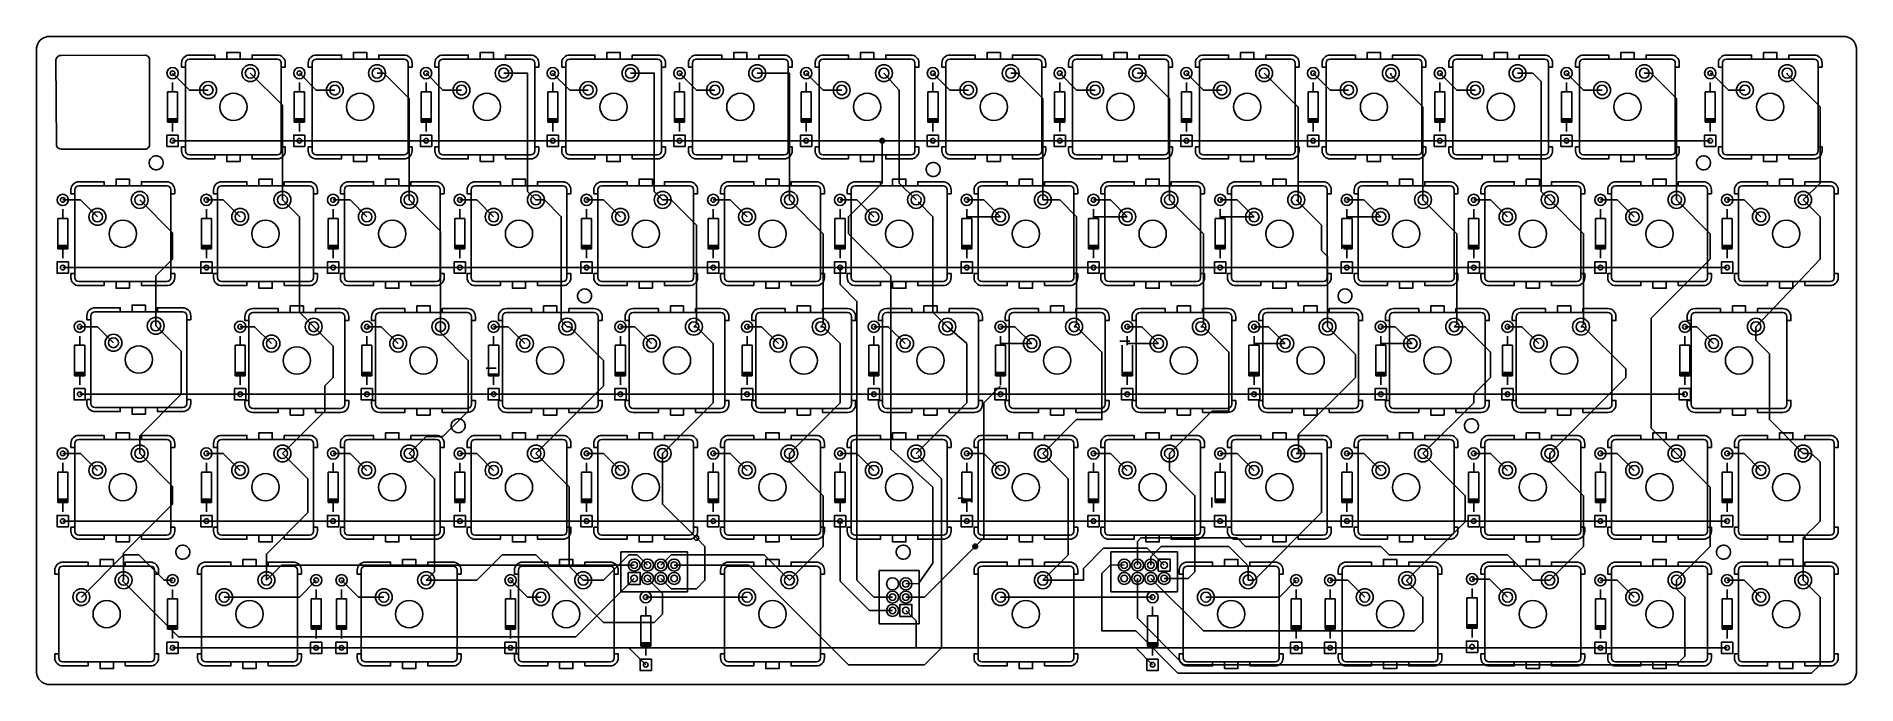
# Model space of a CAD drawing. Header units: millimetres. Extents: x 1 to 275, y 1 to 98.
import ezdxf

# ---------------------------------------------------------------- set-up
doc = ezdxf.new("R2010")
doc.units = ezdxf.units.MM

msp = doc.modelspace()

# ---------------------------------------------------------------- linework, layer by layer
for points in [[(272.73, 98.23), (273.04, 98.21), (273.35, 98.13), (273.49, 98.08), (273.64, 98.01), (273.9, 97.85), (274.14, 97.65), (274.35, 97.41), (274.58, 97), (274.7, 96.54), (274.73, 96.23), (274.73, 2.83), (274.7, 2.52), (274.63, 2.21), (274.51, 1.92), (274.35, 1.65), (274.14, 1.42), (273.9, 1.21), (273.64, 1.05), (273.35, 0.93), (273.04, 0.85), (272.73, 0.83), (3.12, 0.83), (2.8, 0.85), (2.5, 0.93), (2.21, 1.05), (1.94, 1.21), (1.7, 1.42), (1.5, 1.65), (1.33, 1.92), (1.21, 2.21), (1.14, 2.52), (1.12, 2.83), (1.12, 96.23), (1.14, 96.54), (1.21, 96.85), (1.33, 97.14), (1.5, 97.41), (1.7, 97.65), (1.94, 97.85), (2.21, 98.01), (2.5, 98.13), (2.8, 98.21), (3.12, 98.23), (272.73, 98.23)], [(33.27, 93.46), (33.27, 93.46)], [(52.32, 93.46), (52.32, 93.46)], [(71.37, 93.46), (71.37, 93.46)], [(90.42, 93.46), (90.42, 93.46)], [(109.47, 93.46), (109.47, 93.46)], [(128.52, 93.46), (128.52, 93.46)], [(147.57, 93.46), (147.57, 93.46)], [(166.62, 93.46), (166.62, 93.46)], [(185.67, 93.46), (185.67, 93.46)], [(204.72, 93.46), (204.72, 93.46)], [(223.77, 93.46), (223.77, 93.46)], [(242.82, 93.46), (242.82, 93.46)], [(264.29, 93.46), (264.29, 93.46)], [(26.92, 90.92), (26.92, 90.92)], [(33.27, 91.96), (33.27, 91.96)], [(45.97, 90.92), (45.97, 90.92)], [(52.32, 91.96), (52.32, 91.96)], [(65.02, 90.92), (65.02, 90.92)], [(71.37, 91.96), (71.37, 91.96)], [(84.07, 90.92), (84.07, 90.92)], [(90.42, 91.96), (90.42, 91.96)], [(103.12, 90.92), (103.12, 90.92)], [(109.47, 91.96), (109.47, 91.96)], [(122.17, 90.92), (122.17, 90.92)], [(128.52, 91.96), (128.52, 91.96)], [(141.22, 90.92), (141.22, 90.92)], [(147.57, 91.96), (147.57, 91.96)], [(160.27, 90.92), (160.27, 90.92)], [(166.62, 91.96), (166.62, 91.96)], [(179.32, 90.92), (179.32, 90.92)], [(185.67, 91.96), (185.67, 91.96)], [(198.37, 90.92), (198.37, 90.92)], [(204.72, 91.96), (204.72, 91.96)], [(217.42, 90.92), (217.42, 90.92)], [(223.77, 91.96), (223.77, 91.96)], [(236.47, 90.92), (236.47, 90.92)], [(242.82, 91.96), (242.82, 91.96)], [(257.94, 90.92), (257.94, 90.92)], [(264.29, 91.96), (264.29, 91.96)], [(26.92, 89.42), (26.92, 89.42)], [(45.97, 89.42), (45.97, 89.42)], [(65.02, 89.42), (65.02, 89.42)], [(84.07, 89.42), (84.07, 89.42)], [(103.12, 89.42), (103.12, 89.42)], [(122.17, 89.42), (122.17, 89.42)], [(141.22, 89.42), (141.22, 89.42)], [(160.27, 89.42), (160.27, 89.42)], [(179.32, 89.42), (179.32, 89.42)], [(198.37, 89.42), (198.37, 89.42)], [(217.42, 89.42), (217.42, 89.42)], [(236.47, 89.42), (236.47, 89.42)], [(257.94, 89.42), (257.94, 89.42)], [(22.44, 83.4), (22.44, 81.7), (20.74, 81.7), (20.74, 83.4)], [(41.49, 83.4), (41.49, 81.7), (39.79, 81.7), (39.79, 83.4)], [(60.54, 83.4), (60.54, 81.7), (58.84, 81.7), (58.84, 83.4)], [(79.59, 83.4), (79.59, 81.7), (77.89, 81.7), (77.89, 83.4)], [(98.64, 83.4), (98.64, 81.7), (96.94, 81.7), (96.94, 83.4)], [(117.69, 83.4), (117.69, 81.7), (115.99, 81.7), (115.99, 83.4)], [(136.74, 83.4), (136.74, 81.7), (135.04, 81.7), (135.04, 83.4)], [(155.79, 83.4), (155.79, 81.7), (154.09, 81.7), (154.09, 83.4)], [(174.84, 83.4), (174.84, 81.7), (173.14, 81.7), (173.14, 83.4)], [(193.89, 83.4), (193.89, 81.7), (192.19, 81.7), (192.19, 83.4)], [(212.94, 83.4), (212.94, 81.7), (211.24, 81.7), (211.24, 83.4)], [(231.99, 83.4), (231.99, 81.7), (230.29, 81.7), (230.29, 83.4)], [(253.58, 83.4), (253.58, 81.7), (251.88, 81.7), (251.88, 83.4)], [(19.03, 80.28), (18.79, 80.23), (18.64, 80.17), (18.5, 80.08), (18.32, 79.91), (18.22, 79.78), (18.12, 79.55), (18.07, 79.31), (18.07, 79.15), (18.12, 78.91), (18.18, 78.75), (18.32, 78.55), (18.43, 78.43), (18.57, 78.33), (18.79, 78.23), (18.95, 78.19), (19.2, 78.18), (19.44, 78.23), (19.59, 78.3), (19.73, 78.38), (19.91, 78.55), (20.01, 78.68), (20.11, 78.91), (20.16, 79.15), (20.16, 79.31), (20.11, 79.55), (20.05, 79.71), (19.97, 79.85), (19.8, 80.03), (19.66, 80.13), (19.44, 80.23), (19.28, 80.27), (19.03, 80.28)], [(251.65, 80.28), (251.41, 80.23), (251.25, 80.17), (251.05, 80.03), (250.93, 79.91), (250.83, 79.78), (250.73, 79.55), (250.68, 79.31), (250.68, 79.15), (250.73, 78.91), (250.79, 78.75), (250.93, 78.55), (251.05, 78.43), (251.18, 78.33), (251.41, 78.23), (251.57, 78.19), (251.81, 78.18), (252.05, 78.23), (252.2, 78.3), (252.35, 78.38), (252.53, 78.55), (252.62, 78.68), (252.73, 78.91), (252.78, 79.15), (252.78, 79.31), (252.73, 79.55), (252.66, 79.71), (252.58, 79.85), (252.41, 80.03), (252.28, 80.13), (252.05, 80.23), (251.89, 80.27), (251.65, 80.28)], [(135.84, 79.28), (135.6, 79.23), (135.45, 79.17), (135.24, 79.03), (135.12, 78.91), (135.03, 78.78), (134.92, 78.56), (134.88, 78.31), (134.88, 78.15), (134.9, 77.99), (134.99, 77.75), (135.07, 77.61), (135.24, 77.43), (135.45, 77.29), (135.6, 77.23), (135.76, 77.19), (136.01, 77.18), (136.25, 77.23), (136.4, 77.29), (136.54, 77.38), (136.72, 77.55), (136.82, 77.68), (136.92, 77.91), (136.97, 78.15), (136.97, 78.31), (136.92, 78.56), (136.86, 78.71), (136.72, 78.91), (136.6, 79.03), (136.47, 79.13), (136.25, 79.23), (136.09, 79.27), (135.84, 79.28)], [(16.64, 74.41), (16.64, 74.41)], [(38.1, 74.41), (38.1, 74.41)], [(57.15, 74.41), (57.15, 74.41)], [(76.2, 74.41), (76.2, 74.41)], [(95.25, 74.41), (95.25, 74.41)], [(114.3, 74.41), (114.3, 74.41)], [(133.35, 74.41), (133.35, 74.41)], [(152.4, 74.41), (152.4, 74.41)], [(171.45, 74.41), (171.45, 74.41)], [(190.5, 74.41), (190.5, 74.41)], [(209.55, 74.41), (209.55, 74.41)], [(228.6, 74.41), (228.6, 74.41)], [(247.65, 74.41), (247.65, 74.41)], [(266.7, 74.41), (266.7, 74.41)], [(10.29, 71.87), (10.29, 71.87)], [(16.64, 72.91), (16.64, 72.91)], [(31.75, 71.87), (31.75, 71.87)], [(38.1, 72.91), (38.1, 72.91)], [(50.8, 71.87), (50.8, 71.87)], [(57.15, 72.91), (57.15, 72.91)], [(69.85, 71.87), (69.85, 71.87)], [(76.2, 72.91), (76.2, 72.91)], [(88.9, 71.87), (88.9, 71.87)], [(95.25, 72.91), (95.25, 72.91)], [(107.95, 71.87), (107.95, 71.87)], [(114.3, 72.91), (114.3, 72.91)], [(127, 71.87), (127, 71.87)], [(133.35, 72.91), (133.35, 72.91)], [(146.05, 71.87), (146.05, 71.87)], [(152.4, 72.91), (152.4, 72.91)], [(165.1, 71.87), (165.1, 71.87)], [(171.45, 72.91), (171.45, 72.91)], [(184.15, 71.87), (184.15, 71.87)], [(190.5, 72.91), (190.5, 72.91)], [(203.2, 71.87), (203.2, 71.87)], [(209.55, 72.91), (209.55, 72.91)], [(222.25, 71.87), (222.25, 71.87)], [(228.6, 72.91), (228.6, 72.91)], [(241.3, 71.87), (241.3, 71.87)], [(247.65, 72.91), (247.65, 72.91)], [(260.35, 71.87), (260.35, 71.87)], [(266.7, 72.91), (266.7, 72.91)], [(10.29, 70.37), (10.29, 70.37)], [(31.75, 70.37), (31.75, 70.37)], [(50.8, 70.37), (50.8, 70.37)], [(69.85, 70.37), (69.85, 70.37)], [(88.9, 70.37), (88.9, 70.37)], [(107.95, 70.37), (107.95, 70.37)], [(127, 70.37), (127, 70.37)], [(146.05, 70.37), (146.05, 70.37)], [(165.1, 70.37), (165.1, 70.37)], [(184.15, 70.37), (184.15, 70.37)], [(203.2, 70.37), (203.2, 70.37)], [(222.25, 70.37), (222.25, 70.37)], [(241.3, 70.37), (241.3, 70.37)], [(260.35, 70.37), (260.35, 70.37)], [(5.93, 64.35), (5.93, 62.65), (4.23, 62.65), (4.23, 64.35)], [(27.52, 64.35), (27.52, 62.65), (25.82, 62.65), (25.82, 64.35)], [(46.57, 64.35), (46.57, 62.65), (44.87, 62.65), (44.87, 64.35)], [(65.62, 64.35), (65.62, 62.65), (63.92, 62.65), (63.92, 64.35)], [(84.67, 64.35), (84.67, 62.65), (82.97, 62.65), (82.97, 64.35)], [(103.72, 64.35), (103.72, 62.65), (102.02, 62.65), (102.02, 64.35)], [(122.77, 64.35), (122.77, 62.65), (121.07, 62.65), (121.07, 64.35)], [(141.82, 64.35), (141.82, 62.65), (140.12, 62.65), (140.12, 64.35)], [(160.87, 64.35), (160.87, 62.65), (159.17, 62.65), (159.17, 64.35)], [(179.92, 64.35), (179.92, 62.65), (178.22, 62.65), (178.22, 64.35)], [(198.97, 64.35), (198.97, 62.65), (197.27, 62.65), (197.27, 64.35)], [(218.02, 64.35), (218.02, 62.65), (216.32, 62.65), (216.32, 64.35)], [(237.07, 64.35), (237.07, 62.65), (235.37, 62.65), (235.37, 64.35)], [(256.12, 64.35), (256.12, 62.65), (254.42, 62.65), (254.42, 64.35)], [(83.44, 60.28), (83.19, 60.23), (83.04, 60.17), (82.84, 60.03), (82.72, 59.91), (82.58, 59.71), (82.52, 59.56), (82.47, 59.31), (82.47, 59.15), (82.52, 58.91), (82.58, 58.75), (82.67, 58.61), (82.84, 58.43), (82.97, 58.34), (83.19, 58.23), (83.44, 58.18), (83.6, 58.18), (83.84, 58.23), (84, 58.3), (84.14, 58.38), (84.32, 58.55), (84.42, 58.68), (84.52, 58.91), (84.56, 59.07), (84.57, 59.31), (84.54, 59.48), (84.46, 59.71), (84.37, 59.85), (84.2, 60.03), (84, 60.17), (83.84, 60.23), (83.68, 60.27), (83.44, 60.28)], [(197.74, 60.28), (197.5, 60.23), (197.35, 60.17), (197.21, 60.08), (197.03, 59.91), (196.93, 59.78), (196.83, 59.56), (196.78, 59.31), (196.78, 59.15), (196.83, 58.91), (196.89, 58.75), (196.98, 58.61), (197.14, 58.43), (197.28, 58.34), (197.5, 58.23), (197.74, 58.18), (197.91, 58.18), (198.15, 58.23), (198.3, 58.3), (198.51, 58.43), (198.62, 58.55), (198.72, 58.68), (198.82, 58.91), (198.86, 59.07), (198.87, 59.31), (198.85, 59.48), (198.76, 59.71), (198.67, 59.85), (198.51, 60.03), (198.3, 60.17), (198.15, 60.23), (197.99, 60.27), (197.74, 60.28)], [(19.05, 55.49), (19.05, 55.49)], [(42.8, 55.36), (42.8, 55.36)], [(61.85, 55.36), (61.85, 55.36)], [(80.9, 55.36), (80.9, 55.36)], [(99.95, 55.36), (99.95, 55.36)], [(119, 55.36), (119, 55.36)], [(138.05, 55.36), (138.05, 55.36)], [(157.1, 55.36), (157.1, 55.36)], [(176.15, 55.36), (176.15, 55.36)], [(195.2, 55.36), (195.2, 55.36)], [(214.25, 55.36), (214.25, 55.36)], [(233.3, 55.36), (233.3, 55.36)], [(259.59, 55.36), (259.59, 55.36)], [(12.7, 52.95), (12.7, 52.95)], [(19.05, 53.99), (19.05, 53.99)], [(36.45, 52.82), (36.45, 52.82)], [(42.8, 53.86), (42.8, 53.86)], [(55.5, 52.82), (55.5, 52.82)], [(61.85, 53.86), (61.85, 53.86)], [(74.55, 52.82), (74.55, 52.82)], [(80.9, 53.86), (80.9, 53.86)], [(93.6, 52.82), (93.6, 52.82)], [(99.95, 53.86), (99.95, 53.86)], [(112.65, 52.82), (112.65, 52.82)], [(119, 53.86), (119, 53.86)], [(131.7, 52.82), (131.7, 52.82)], [(138.05, 53.86), (138.05, 53.86)], [(150.75, 52.82), (150.75, 52.82)], [(157.1, 53.86), (157.1, 53.86)], [(169.8, 52.82), (169.8, 52.82)], [(176.15, 53.86), (176.15, 53.86)], [(188.85, 52.82), (188.85, 52.82)], [(195.2, 53.86), (195.2, 53.86)], [(207.9, 52.82), (207.9, 52.82)], [(214.25, 53.86), (214.25, 53.86)], [(226.95, 52.82), (226.95, 52.82)], [(233.3, 53.86), (233.3, 53.86)], [(253.24, 52.82), (253.24, 52.82)], [(259.59, 53.86), (259.59, 53.86)], [(12.7, 51.45), (12.7, 51.45)], [(36.45, 51.32), (36.45, 51.32)], [(55.5, 51.32), (55.5, 51.32)], [(74.55, 51.32), (74.55, 51.32)], [(93.6, 51.32), (93.6, 51.32)], [(112.65, 51.32), (112.65, 51.32)], [(131.7, 51.32), (131.7, 51.32)], [(150.75, 51.32), (150.75, 51.32)], [(169.8, 51.32), (169.8, 51.32)], [(188.85, 51.32), (188.85, 51.32)], [(207.9, 51.32), (207.9, 51.32)], [(226.95, 51.32), (226.95, 51.32)], [(253.24, 51.32), (253.24, 51.32)], [(8.47, 45.3), (8.47, 43.6), (6.77, 43.6), (6.77, 45.3)], [(32.6, 45.3), (32.6, 43.6), (30.9, 43.6), (30.9, 45.3)], [(51.65, 45.3), (51.65, 43.6), (49.95, 43.6), (49.95, 45.3)], [(70.7, 45.3), (70.7, 43.6), (69, 43.6), (69, 45.3)], [(89.75, 45.3), (89.75, 43.6), (88.05, 43.6), (88.05, 45.3)], [(108.8, 45.3), (108.8, 43.6), (107.1, 43.6), (107.1, 45.3)], [(127.85, 45.3), (127.85, 43.6), (126.15, 43.6), (126.15, 45.3)], [(146.9, 45.3), (146.9, 43.6), (145.2, 43.6), (145.2, 45.3)], [(165.95, 45.3), (165.95, 43.6), (164.25, 43.6), (164.25, 45.3)], [(185, 45.3), (185, 43.6), (183.3, 43.6), (183.3, 45.3)], [(204.05, 45.3), (204.05, 43.6), (202.35, 43.6), (202.35, 45.3)], [(223.1, 45.3), (223.1, 43.6), (221.4, 43.6), (221.4, 45.3)], [(249.77, 45.3), (249.77, 43.6), (248.07, 43.6), (248.07, 45.3)], [(64.44, 40.78), (64.19, 40.73), (64.04, 40.67), (63.84, 40.53), (63.72, 40.41), (63.58, 40.21), (63.52, 40.05), (63.47, 39.81), (63.47, 39.65), (63.52, 39.41), (63.58, 39.25), (63.72, 39.05), (63.84, 38.93), (64.04, 38.79), (64.19, 38.73), (64.35, 38.69), (64.6, 38.68), (64.84, 38.73), (65, 38.79), (65.14, 38.88), (65.32, 39.05), (65.41, 39.18), (65.52, 39.41), (65.56, 39.57), (65.57, 39.81), (65.54, 39.98), (65.45, 40.21), (65.37, 40.35), (65.2, 40.53), (65, 40.67), (64.84, 40.73), (64.68, 40.77), (64.44, 40.78)], [(216.74, 40.78), (216.5, 40.73), (216.35, 40.67), (216.21, 40.58), (216.03, 40.41), (215.93, 40.28), (215.83, 40.05), (215.79, 39.89), (215.78, 39.65), (215.83, 39.41), (215.89, 39.25), (216.03, 39.05), (216.14, 38.93), (216.35, 38.79), (216.5, 38.73), (216.66, 38.69), (216.91, 38.68), (217.15, 38.73), (217.3, 38.79), (217.44, 38.88), (217.62, 39.05), (217.72, 39.18), (217.82, 39.41), (217.87, 39.65), (217.87, 39.81), (217.85, 39.98), (217.76, 40.21), (217.68, 40.35), (217.51, 40.53), (217.37, 40.63), (217.15, 40.73), (216.99, 40.77), (216.74, 40.78)], [(16.64, 36.31), (16.64, 36.31)], [(38.1, 36.31), (38.1, 36.31)], [(57.15, 36.31), (57.15, 36.31)], [(76.2, 36.31), (76.2, 36.31)], [(95.25, 36.31), (95.25, 36.31)], [(114.3, 36.31), (114.3, 36.31)], [(133.35, 36.31), (133.35, 36.31)], [(152.4, 36.31), (152.4, 36.31)], [(171.45, 36.31), (171.45, 36.31)], [(190.5, 36.31), (190.5, 36.31)], [(209.55, 36.31), (209.55, 36.31)], [(228.6, 36.31), (228.6, 36.31)], [(247.65, 36.31), (247.65, 36.31)], [(266.7, 36.31), (266.7, 36.31)], [(10.29, 33.77), (10.29, 33.77)], [(16.64, 34.81), (16.64, 34.81)], [(31.75, 33.77), (31.75, 33.77)], [(38.1, 34.81), (38.1, 34.81)], [(50.8, 33.77), (50.8, 33.77)], [(57.15, 34.81), (57.15, 34.81)], [(69.85, 33.77), (69.85, 33.77)], [(76.2, 34.81), (76.2, 34.81)], [(88.9, 33.77), (88.9, 33.77)], [(95.25, 34.81), (95.25, 34.81)], [(107.95, 33.77), (107.95, 33.77)], [(114.3, 34.81), (114.3, 34.81)], [(127, 33.77), (127, 33.77)], [(133.35, 34.81), (133.35, 34.81)], [(146.05, 33.77), (146.05, 33.77)], [(152.4, 34.81), (152.4, 34.81)], [(165.1, 33.77), (165.1, 33.77)], [(171.45, 34.81), (171.45, 34.81)], [(184.15, 33.77), (184.15, 33.77)], [(190.5, 34.81), (190.5, 34.81)], [(203.2, 33.77), (203.2, 33.77)], [(209.55, 34.81), (209.55, 34.81)], [(222.25, 33.77), (222.25, 33.77)], [(228.6, 34.81), (228.6, 34.81)], [(241.3, 33.77), (241.3, 33.77)], [(247.65, 34.81), (247.65, 34.81)], [(260.35, 33.77), (260.35, 33.77)], [(266.7, 34.81), (266.7, 34.81)], [(10.29, 32.27), (10.29, 32.27)], [(31.75, 32.27), (31.75, 32.27)], [(50.8, 32.27), (50.8, 32.27)], [(69.85, 32.27), (69.85, 32.27)], [(88.9, 32.27), (88.9, 32.27)], [(107.95, 32.27), (107.95, 32.27)], [(127, 32.27), (127, 32.27)], [(146.05, 32.27), (146.05, 32.27)], [(165.1, 32.27), (165.1, 32.27)], [(184.15, 32.27), (184.15, 32.27)], [(203.2, 32.27), (203.2, 32.27)], [(222.25, 32.27), (222.25, 32.27)], [(241.3, 32.27), (241.3, 32.27)], [(260.35, 32.27), (260.35, 32.27)], [(5.93, 26.25), (5.93, 24.55), (4.23, 24.55), (4.23, 26.25)], [(27.52, 26.25), (27.52, 24.55), (25.82, 24.55), (25.82, 26.25)], [(46.57, 26.25), (46.57, 24.55), (44.87, 24.55), (44.87, 26.25)], [(65.62, 26.25), (65.62, 24.55), (63.92, 24.55), (63.92, 26.25)], [(84.67, 26.25), (84.67, 24.55), (82.97, 24.55), (82.97, 26.25)], [(103.72, 26.25), (103.72, 24.55), (102.02, 24.55), (102.02, 26.25)], [(122.77, 26.25), (122.77, 24.55), (121.07, 24.55), (121.07, 26.25)], [(141.82, 26.25), (141.82, 24.55), (140.12, 24.55), (140.12, 26.25)], [(160.87, 26.25), (160.87, 24.55), (159.17, 24.55), (159.17, 26.25)], [(179.92, 26.25), (179.92, 24.55), (178.22, 24.55), (178.22, 26.25)], [(198.97, 26.25), (198.97, 24.55), (197.27, 24.55), (197.27, 26.25)], [(218.02, 26.25), (218.02, 24.55), (216.32, 24.55), (216.32, 26.25)], [(237.07, 26.25), (237.07, 24.55), (235.37, 24.55), (235.37, 26.25)], [(256.12, 26.25), (256.12, 24.55), (254.42, 24.55), (254.42, 26.25)], [(23.03, 21.78), (22.79, 21.73), (22.64, 21.67), (22.5, 21.58), (22.32, 21.41), (22.22, 21.28), (22.12, 21.06), (22.08, 20.9), (22.07, 20.65), (22.1, 20.49), (22.18, 20.25), (22.27, 20.11), (22.43, 19.93), (22.57, 19.83), (22.79, 19.73), (22.95, 19.69), (23.2, 19.68), (23.44, 19.73), (23.59, 19.79), (23.8, 19.93), (23.91, 20.05), (24.01, 20.18), (24.11, 20.41), (24.16, 20.65), (24.16, 20.81), (24.11, 21.06), (24.05, 21.21), (23.97, 21.35), (23.8, 21.53), (23.66, 21.63), (23.44, 21.73), (23.2, 21.78), (23.03, 21.78)], [(131.34, 21.78), (131.1, 21.73), (130.95, 21.67), (130.74, 21.53), (130.62, 21.41), (130.53, 21.28), (130.42, 21.06), (130.38, 20.9), (130.38, 20.65), (130.4, 20.49), (130.49, 20.25), (130.57, 20.11), (130.74, 19.93), (130.95, 19.79), (131.1, 19.73), (131.26, 19.69), (131.51, 19.68), (131.75, 19.73), (131.9, 19.79), (132.1, 19.93), (132.22, 20.05), (132.32, 20.18), (132.42, 20.41), (132.47, 20.65), (132.47, 20.81), (132.42, 21.06), (132.36, 21.21), (132.22, 21.41), (132.1, 21.53), (131.9, 21.67), (131.75, 21.73), (131.51, 21.78), (131.34, 21.78)], [(171.54, 17.88), (171.54, 19.68), (169.74, 19.68), (169.74, 17.88)], [(254.65, 21.78), (254.41, 21.73), (254.25, 21.67), (254.05, 21.53), (253.93, 21.41), (253.83, 21.28), (253.73, 21.06), (253.68, 20.81), (253.68, 20.65), (253.73, 20.41), (253.79, 20.25), (253.88, 20.11), (254.05, 19.93), (254.18, 19.83), (254.41, 19.73), (254.57, 19.69), (254.81, 19.68), (254.97, 19.71), (255.2, 19.79), (255.41, 19.93), (255.53, 20.05), (255.62, 20.18), (255.73, 20.41), (255.78, 20.65), (255.78, 20.81), (255.73, 21.06), (255.66, 21.21), (255.58, 21.35), (255.41, 21.53), (255.28, 21.63), (255.05, 21.73), (254.89, 21.77), (254.65, 21.78)], [(14.22, 17.26), (14.22, 17.26)], [(35.69, 17.26), (35.69, 17.26)], [(59.69, 17.26), (59.69, 17.26)], [(83.31, 17.26), (83.31, 17.26)], [(90.08, 17.68), (90.08, 15.88), (91.88, 15.88), (91.88, 17.68)], [(114.3, 17.26), (114.3, 17.26)], [(152.4, 17.26), (152.4, 17.26)], [(183.26, 17.26), (183.26, 17.26)], [(207.14, 17.26), (207.14, 17.26)], [(228.6, 17.26), (228.6, 17.26)], [(247.65, 17.26), (247.65, 17.26)], [(266.7, 17.26), (266.7, 17.26)], [(7.87, 14.72), (7.87, 14.72)], [(14.22, 15.76), (14.22, 15.76)], [(29.34, 14.72), (29.34, 14.72)], [(35.69, 15.76), (35.69, 15.76)], [(53.34, 14.72), (53.34, 14.72)], [(59.69, 15.76), (59.69, 15.76)], [(76.96, 14.72), (76.96, 14.72)], [(83.31, 15.76), (83.31, 15.76)], [(107.95, 14.72), (107.95, 14.72)], [(114.3, 15.76), (114.3, 15.76)], [(146.05, 14.72), (146.05, 14.72)], [(152.4, 15.76), (152.4, 15.76)], [(176.91, 14.72), (176.91, 14.72)], [(183.26, 15.76), (183.26, 15.76)], [(200.79, 14.72), (200.79, 14.72)], [(207.14, 15.76), (207.14, 15.76)], [(222.25, 14.72), (222.25, 14.72)], [(228.6, 15.76), (228.6, 15.76)], [(241.3, 14.72), (241.3, 14.72)], [(247.65, 15.76), (247.65, 15.76)], [(260.35, 14.72), (260.35, 14.72)], [(266.7, 15.76), (266.7, 15.76)], [(7.87, 13.22), (7.87, 13.22)], [(29.34, 13.22), (29.34, 13.22)], [(53.34, 13.22), (53.34, 13.22)], [(76.96, 13.22), (76.96, 13.22)], [(107.95, 13.22), (107.95, 13.22)], [(130.91, 11.07), (132.71, 11.07), (132.71, 12.87), (130.91, 12.87)], [(146.05, 13.22), (146.05, 13.22)], [(176.91, 13.22), (176.91, 13.22)], [(200.79, 13.22), (200.79, 13.22)], [(222.25, 13.22), (222.25, 13.22)], [(241.3, 13.22), (241.3, 13.22)], [(260.35, 13.22), (260.35, 13.22)], [(22.44, 7.2), (22.44, 5.5), (20.74, 5.5), (20.74, 7.2)], [(44.03, 7.2), (44.03, 5.5), (42.33, 5.5), (42.33, 7.2)], [(47.84, 7.2), (47.84, 5.5), (46.14, 5.5), (46.14, 7.2)], [(73.24, 7.2), (73.24, 5.5), (71.54, 5.5), (71.54, 7.2)], [(191.35, 7.2), (191.35, 5.5), (189.65, 5.5), (189.65, 7.2)], [(196.43, 7.2), (196.43, 5.5), (194.73, 5.5), (194.73, 7.2)], [(217.77, 7.37), (217.77, 5.67), (216.07, 5.67), (216.07, 7.37)], [(237.07, 7.2), (237.07, 5.5), (235.37, 5.5), (235.37, 7.2)], [(256.12, 7.2), (256.12, 5.5), (254.42, 5.5), (254.42, 7.2)], [(93.56, 4.66), (93.56, 2.96), (91.86, 2.96), (91.86, 4.66)], [(169.76, 4.66), (169.76, 2.96), (168.06, 2.96), (168.06, 4.66)]]:
    msp.add_lwpolyline(points, close=True)
for points in [[(27.93, 94.83), (29.73, 94.83), (29.73, 95.83), (31.73, 95.83), (31.73, 94.83), (33.53, 94.83), (33.53, 95.43), (37.33, 95.43)], [(46.98, 94.83), (48.78, 94.83), (48.78, 95.83), (50.78, 95.83), (50.78, 94.83), (52.58, 94.83), (52.58, 95.43), (56.38, 95.43)], [(66.03, 94.83), (67.83, 94.83), (67.83, 95.83), (69.83, 95.83), (69.83, 94.83), (71.63, 94.83), (71.63, 95.43), (75.43, 95.43)], [(85.08, 94.83), (86.88, 94.83), (86.88, 95.83), (88.88, 95.83), (88.88, 94.83), (90.68, 94.83), (90.68, 95.43), (94.48, 95.43)], [(104.13, 94.83), (105.93, 94.83), (105.93, 95.83), (107.93, 95.83), (107.93, 94.83), (109.73, 94.83), (109.73, 95.43), (113.53, 95.43)], [(123.18, 94.83), (124.98, 94.83), (124.98, 95.83), (126.98, 95.83), (126.98, 94.83), (128.78, 94.83), (128.78, 95.43), (132.58, 95.43)], [(142.23, 94.83), (144.03, 94.83), (144.03, 95.83), (146.03, 95.83), (146.03, 94.83), (147.83, 94.83), (147.83, 95.43), (151.63, 95.43)], [(161.28, 94.83), (163.08, 94.83), (163.08, 95.83), (165.08, 95.83), (165.08, 94.83), (166.88, 94.83), (166.88, 95.43), (170.68, 95.43)], [(180.33, 94.83), (182.13, 94.83), (182.13, 95.83), (184.13, 95.83), (184.13, 94.83), (185.93, 94.83), (185.93, 95.43), (189.73, 95.43)], [(199.38, 94.83), (201.18, 94.83), (201.18, 95.83), (203.18, 95.83), (203.18, 94.83), (204.98, 94.83), (204.98, 95.43), (208.78, 95.43)], [(218.43, 94.83), (220.23, 94.83), (220.23, 95.83), (222.23, 95.83), (222.23, 94.83), (224.03, 94.83), (224.03, 95.43), (227.83, 95.43)], [(237.48, 94.83), (239.28, 94.83), (239.28, 95.83), (241.28, 95.83), (241.28, 94.83), (243.08, 94.83), (243.08, 95.43), (246.88, 95.43)], [(258.95, 94.83), (260.75, 94.83), (260.75, 95.83), (262.75, 95.83), (262.75, 94.83), (264.55, 94.83), (264.55, 95.43), (268.35, 95.43)], [(4.06, 94.69), (4.13, 82.12)], [(4.88, 95.36), (17.45, 95.42)], [(18.12, 81.95), (18.11, 94.59)], [(23.53, 81.63), (23.53, 93.63), (22.93, 93.63), (22.93, 94.23)], [(23.53, 93.63), (23.53, 94.23)], [(24.13, 95.43), (27.93, 95.43), (27.93, 94.83), (24.13, 94.83)], [(29.73, 94.83), (31.73, 94.83)], [(33.53, 94.83), (37.33, 94.83)], [(38.53, 94.23), (38.53, 93.63), (37.93, 93.63), (37.93, 94.23)], [(37.93, 93.63), (37.93, 81.63), (38.53, 81.63), (38.53, 81.03)], [(42.58, 81.63), (42.58, 93.63), (41.98, 93.63), (41.98, 94.23)], [(42.58, 93.63), (42.58, 94.23)], [(43.18, 95.43), (46.98, 95.43), (46.98, 94.83), (43.18, 94.83)], [(48.78, 94.83), (50.78, 94.83)], [(52.58, 94.83), (56.38, 94.83)], [(57.58, 94.23), (57.58, 93.63), (56.98, 93.63), (56.98, 94.23)], [(56.98, 93.63), (56.98, 81.63), (57.58, 81.63), (57.58, 81.03)], [(61.63, 81.63), (61.63, 93.63), (61.03, 93.63), (61.03, 94.23)], [(61.63, 93.63), (61.63, 94.23)], [(62.23, 95.43), (66.03, 95.43), (66.03, 94.83), (62.23, 94.83)], [(67.83, 94.83), (69.83, 94.83)], [(71.63, 94.83), (75.43, 94.83)], [(76.63, 94.23), (76.63, 93.63), (76.03, 93.63), (76.03, 94.23)], [(76.03, 93.63), (76.03, 81.63), (76.63, 81.63), (76.63, 81.03)], [(80.68, 81.63), (80.68, 93.63), (80.08, 93.63), (80.08, 94.23)], [(80.68, 93.63), (80.68, 94.23)], [(81.28, 95.43), (85.08, 95.43), (85.08, 94.83), (81.28, 94.83)], [(86.88, 94.83), (88.88, 94.83)], [(90.68, 94.83), (94.48, 94.83)], [(95.68, 94.23), (95.68, 93.63), (95.08, 93.63), (95.08, 94.23)], [(95.08, 93.63), (95.08, 81.63), (95.68, 81.63), (95.68, 81.03)], [(99.73, 81.63), (99.73, 93.63), (99.13, 93.63), (99.13, 94.23)], [(99.73, 93.63), (99.73, 94.23)], [(100.33, 95.43), (104.13, 95.43), (104.13, 94.83), (100.33, 94.83)], [(105.93, 94.83), (107.93, 94.83)], [(109.73, 94.83), (113.53, 94.83)], [(114.73, 94.23), (114.73, 93.63), (114.13, 93.63), (114.13, 94.23)], [(114.13, 93.63), (114.13, 81.63), (114.73, 81.63), (114.73, 81.03)], [(118.78, 81.63), (118.78, 93.63), (118.18, 93.63), (118.18, 94.23)], [(118.78, 93.63), (118.78, 94.23)], [(119.38, 95.43), (123.18, 95.43), (123.18, 94.83), (119.38, 94.83)], [(124.98, 94.83), (126.98, 94.83)], [(128.78, 94.83), (132.58, 94.83)], [(133.78, 94.23), (133.78, 93.63), (133.18, 93.63), (133.18, 94.23)], [(133.18, 93.63), (133.18, 81.63), (133.78, 81.63), (133.78, 81.03)], [(137.83, 81.63), (137.83, 93.63), (137.23, 93.63), (137.23, 94.23)], [(137.83, 93.63), (137.83, 94.23)], [(138.43, 95.43), (142.23, 95.43), (142.23, 94.83), (138.43, 94.83)], [(144.03, 94.83), (146.03, 94.83)], [(147.83, 94.83), (151.63, 94.83)], [(152.83, 94.23), (152.83, 93.63), (152.23, 93.63), (152.23, 94.23)], [(152.23, 93.63), (152.23, 81.63), (152.83, 81.63), (152.83, 81.03)], [(156.88, 81.63), (156.88, 93.63), (156.28, 93.63), (156.28, 94.23)], [(156.88, 93.63), (156.88, 94.23)], [(157.48, 95.43), (161.28, 95.43), (161.28, 94.83), (157.48, 94.83)], [(163.08, 94.83), (165.08, 94.83)], [(166.88, 94.83), (170.68, 94.83)], [(171.88, 94.23), (171.88, 93.63), (171.28, 93.63), (171.28, 94.23)], [(171.28, 93.63), (171.28, 81.63), (171.88, 81.63), (171.88, 81.03)], [(175.93, 81.63), (175.93, 93.63), (175.33, 93.63), (175.33, 94.23)], [(175.93, 93.63), (175.93, 94.23)], [(176.53, 95.43), (180.33, 95.43), (180.33, 94.83), (176.53, 94.83)], [(182.13, 94.83), (184.13, 94.83)], [(185.93, 94.83), (189.73, 94.83)], [(190.93, 94.23), (190.93, 93.63), (190.33, 93.63), (190.33, 94.23)], [(190.33, 93.63), (190.33, 81.63), (190.93, 81.63), (190.93, 81.03)], [(194.98, 81.63), (194.98, 93.63), (194.38, 93.63), (194.38, 94.23)], [(194.98, 93.63), (194.98, 94.23)], [(195.58, 95.43), (199.38, 95.43), (199.38, 94.83), (195.58, 94.83)], [(201.18, 94.83), (203.18, 94.83)], [(204.98, 94.83), (208.78, 94.83)], [(209.98, 94.23), (209.98, 93.63), (209.38, 93.63), (209.38, 94.23)], [(209.38, 93.63), (209.38, 81.63), (209.98, 81.63), (209.98, 81.03)], [(214.03, 81.63), (214.03, 93.63), (213.43, 93.63), (213.43, 94.23)], [(214.03, 93.63), (214.03, 94.23)], [(214.63, 95.43), (218.43, 95.43), (218.43, 94.83), (214.63, 94.83)], [(220.23, 94.83), (222.23, 94.83)], [(224.03, 94.83), (227.83, 94.83)], [(229.03, 94.23), (229.03, 93.63), (228.43, 93.63), (228.43, 94.23)], [(228.43, 93.63), (228.43, 81.63), (229.03, 81.63), (229.03, 81.03)], [(233.08, 81.63), (233.08, 93.63), (232.48, 93.63), (232.48, 94.23)], [(233.08, 93.63), (233.08, 94.23)], [(233.68, 95.43), (237.48, 95.43), (237.48, 94.83), (233.68, 94.83)], [(239.28, 94.83), (241.28, 94.83)], [(243.08, 94.83), (246.88, 94.83)], [(248.08, 94.23), (248.08, 93.63), (247.48, 93.63), (247.48, 94.23)], [(247.48, 93.63), (247.48, 81.63), (248.08, 81.63), (248.08, 81.03)], [(254.55, 81.63), (254.55, 93.63), (253.95, 93.63), (253.95, 94.23)], [(254.55, 93.63), (254.55, 94.23)], [(255.15, 95.43), (258.95, 95.43), (258.95, 94.83), (255.15, 94.83)], [(260.75, 94.83), (262.75, 94.83)], [(264.55, 94.83), (268.35, 94.83)], [(269.55, 94.23), (269.55, 93.63), (268.95, 93.63), (268.95, 94.23)], [(268.95, 93.63), (268.95, 81.63), (269.55, 81.63), (269.55, 81.03)], [(21.59, 92.71), (24.13, 90.17), (26.92, 90.17)], [(21.59, 89.92), (21.59, 91.31)], [(38.1, 73.66), (38.1, 87.88), (33.27, 92.71)], [(40.64, 92.71), (43.18, 90.17), (45.97, 90.17)], [(40.64, 89.92), (40.64, 91.31)], [(52.32, 92.71), (53.34, 92.71), (57.15, 88.9), (57.15, 73.66)], [(59.69, 92.71), (62.23, 90.17), (65.02, 90.17)], [(59.69, 89.92), (59.69, 91.31)], [(71.37, 92.71), (74.93, 92.71), (74.93, 74.93), (76.2, 73.66)], [(78.68, 92.71), (81.28, 90.17), (84.07, 90.17)], [(78.74, 89.92), (78.74, 91.31)], [(90.42, 92.71), (93.98, 92.71), (93.98, 74.93), (95.25, 73.66)], [(97.79, 92.71), (100.33, 90.17), (103.12, 90.17)], [(97.79, 89.92), (97.79, 91.31)], [(109.47, 92.71), (114.3, 92.71), (114.3, 73.66)], [(116.84, 92.71), (119.38, 90.17), (122.17, 90.17)], [(116.84, 89.92), (116.84, 91.31)], [(133.35, 73.66), (130.81, 76.2), (130.81, 90.17), (128.52, 92.71), (128.52, 92.71)], [(135.89, 92.71), (138.43, 90.17), (141.22, 90.17)], [(135.89, 89.92), (135.89, 91.31)], [(147.57, 92.71), (148.59, 92.71), (152.4, 88.9), (152.4, 73.66)], [(154.94, 92.71), (157.48, 90.17), (160.27, 90.17)], [(154.94, 89.92), (154.94, 91.31)], [(166.62, 92.71), (167.64, 92.71), (171.45, 88.9), (171.45, 73.66)], [(173.99, 92.71), (176.53, 90.17), (179.32, 90.17)], [(173.99, 89.92), (173.99, 91.31)], [(190.79, 73.37), (190.79, 87.6), (185.67, 92.71)], [(193.04, 92.71), (195.58, 90.17), (198.37, 90.17)], [(193.04, 89.92), (193.04, 91.31)], [(204.72, 92.71), (204.72, 92.46), (209.55, 87.63), (209.55, 73.66)], [(212.09, 92.71), (214.63, 90.17), (217.42, 90.17)], [(212.09, 89.92), (212.09, 91.31)], [(223.77, 92.71), (226.06, 92.71), (227.33, 91.44), (227.33, 74.93), (228.6, 73.66)], [(231.14, 92.71), (233.68, 90.17), (236.47, 90.17)], [(231.14, 89.92), (231.14, 91.31)], [(242.82, 92.71), (243.84, 92.71), (247.65, 88.9), (247.65, 73.66)], [(252.73, 92.71), (253.1, 92.53), (255.46, 90.17), (257.94, 90.17)], [(252.73, 89.92), (252.73, 91.31)], [(264.29, 92.71), (264.29, 92.58), (269.24, 87.63), (269.24, 76.2), (266.7, 73.66)], [(20.83, 85.34), (20.83, 89.92)], [(20.83, 89.92), (22.35, 89.92)], [(22.35, 89.92), (22.35, 85.34)], [(39.88, 85.34), (39.88, 89.92)], [(39.88, 89.92), (41.4, 89.92)], [(41.4, 89.92), (41.4, 85.34)], [(58.93, 85.34), (58.93, 89.92)], [(58.93, 89.92), (60.45, 89.92)], [(60.45, 89.92), (60.45, 85.34)], [(77.98, 85.34), (77.98, 89.92)], [(77.98, 89.92), (79.5, 89.92)], [(79.5, 89.92), (79.5, 85.34)], [(97.03, 85.34), (97.03, 89.92)], [(97.03, 89.92), (98.55, 89.92)], [(98.55, 89.92), (98.55, 85.34)], [(116.08, 85.34), (116.08, 89.92)], [(116.08, 89.92), (117.6, 89.92)], [(117.6, 89.92), (117.6, 85.34)], [(135.13, 85.34), (135.13, 89.92)], [(135.13, 89.92), (136.65, 89.92)], [(136.65, 89.92), (136.65, 85.34)], [(154.18, 85.34), (154.18, 89.92)], [(154.18, 89.92), (155.7, 89.92)], [(155.7, 89.92), (155.7, 85.34)], [(173.23, 85.34), (173.23, 89.92)], [(173.23, 89.92), (174.75, 89.92)], [(174.75, 89.92), (174.75, 85.34)], [(192.28, 85.34), (192.28, 89.92)], [(192.28, 89.92), (193.8, 89.92)], [(193.8, 89.92), (193.8, 85.34)], [(211.33, 85.34), (211.33, 89.92)], [(211.33, 89.92), (212.85, 89.92)], [(212.85, 89.92), (212.85, 85.34)], [(230.38, 85.34), (230.38, 89.92)], [(230.38, 89.92), (231.9, 89.92)], [(231.9, 89.92), (231.9, 85.34)], [(251.97, 85.34), (251.97, 89.92)], [(251.97, 89.92), (253.49, 89.92)], [(253.49, 89.92), (253.49, 85.34)], [(22.35, 85.85), (20.83, 85.85)], [(22.35, 85.6), (20.83, 85.6)], [(21.59, 85.34), (20.83, 85.34)], [(21.59, 85.47), (21.59, 83.95)], [(22.35, 85.34), (21.59, 85.34)], [(41.4, 85.85), (39.88, 85.85)], [(41.4, 85.6), (39.88, 85.6)], [(40.64, 85.34), (39.88, 85.34)], [(40.64, 85.47), (40.64, 83.95)], [(41.4, 85.34), (40.64, 85.34)], [(60.45, 85.85), (58.93, 85.85)], [(60.45, 85.6), (58.93, 85.6)], [(59.69, 85.34), (58.93, 85.34)], [(59.69, 85.47), (59.69, 83.95)], [(60.45, 85.34), (59.69, 85.34)], [(79.5, 85.85), (77.98, 85.85)], [(79.5, 85.6), (77.98, 85.6)], [(78.74, 85.34), (77.98, 85.34)], [(78.74, 85.47), (78.74, 83.95)], [(79.5, 85.34), (78.74, 85.34)], [(98.55, 85.85), (97.03, 85.85)], [(98.55, 85.6), (97.03, 85.6)], [(97.79, 85.34), (97.03, 85.34)], [(97.79, 85.47), (97.79, 83.95)], [(98.55, 85.34), (97.79, 85.34)], [(117.6, 85.85), (116.08, 85.85)], [(117.6, 85.6), (116.08, 85.6)], [(116.84, 85.34), (116.08, 85.34)], [(116.84, 85.47), (116.84, 83.95)], [(117.6, 85.34), (116.84, 85.34)], [(136.65, 85.85), (135.13, 85.85)], [(136.65, 85.6), (135.13, 85.6)], [(135.89, 85.34), (135.13, 85.34)], [(135.89, 85.47), (135.89, 83.95)], [(136.65, 85.34), (135.89, 85.34)], [(155.7, 85.85), (154.18, 85.85)], [(155.7, 85.6), (154.18, 85.6)], [(154.94, 85.34), (154.18, 85.34)], [(154.94, 85.47), (154.94, 83.95)], [(155.7, 85.34), (154.94, 85.34)], [(174.75, 85.85), (173.23, 85.85)], [(174.75, 85.6), (173.23, 85.6)], [(173.99, 85.34), (173.23, 85.34)], [(173.99, 85.47), (173.99, 83.95)], [(174.75, 85.34), (173.99, 85.34)], [(193.8, 85.85), (192.28, 85.85)], [(193.8, 85.6), (192.28, 85.6)], [(193.04, 85.34), (192.28, 85.34)], [(193.04, 85.47), (193.04, 83.95)], [(193.8, 85.34), (193.04, 85.34)], [(212.85, 85.85), (211.33, 85.85)], [(212.85, 85.6), (211.33, 85.6)], [(212.09, 85.34), (211.33, 85.34)], [(212.09, 85.47), (212.09, 83.95)], [(212.85, 85.34), (212.09, 85.34)], [(231.9, 85.85), (230.38, 85.85)], [(231.9, 85.6), (230.38, 85.6)], [(231.14, 85.34), (230.38, 85.34)], [(231.14, 85.47), (231.14, 83.95)], [(231.9, 85.34), (231.14, 85.34)], [(253.49, 85.85), (251.97, 85.85)], [(253.49, 85.6), (251.97, 85.6)], [(252.73, 85.34), (251.97, 85.34)], [(252.73, 85.47), (252.73, 83.95)], [(253.49, 85.34), (252.73, 85.34)], [(135.89, 82.55), (132.27, 82.55), (21.59, 82.55)], [(128.27, 82.55), (128.27, 76.2), (123.19, 71.12), (123.19, 68.58), (129.54, 62.23), (129.54, 36.19), (135.89, 30.48), (135.89, 19.05), (133.73, 16), (131.81, 15.97)], [(252.73, 82.55), (135.89, 82.55)], [(4.85, 81.28), (17.3, 81.29)], [(22.93, 81.03), (22.93, 81.63), (23.53, 81.63), (23.53, 81.03)], [(33.53, 80.43), (31.73, 80.43), (31.73, 79.43), (29.73, 79.43), (29.73, 80.43), (27.93, 80.43), (27.93, 79.83), (24.13, 79.83)], [(27.93, 80.43), (24.13, 80.43)], [(31.73, 80.43), (29.73, 80.43)], [(37.33, 79.83), (33.53, 79.83), (33.53, 80.43), (37.33, 80.43)], [(37.93, 81.63), (37.93, 81.03)], [(41.98, 81.03), (41.98, 81.63), (42.58, 81.63), (42.58, 81.03)], [(52.58, 80.43), (50.78, 80.43), (50.78, 79.43), (48.78, 79.43), (48.78, 80.43), (46.98, 80.43), (46.98, 79.83), (43.18, 79.83)], [(46.98, 80.43), (43.18, 80.43)], [(50.78, 80.43), (48.78, 80.43)], [(56.38, 79.83), (52.58, 79.83), (52.58, 80.43), (56.38, 80.43)], [(56.98, 81.63), (56.98, 81.03)], [(61.03, 81.03), (61.03, 81.63), (61.63, 81.63), (61.63, 81.03)], [(71.63, 80.43), (69.83, 80.43), (69.83, 79.43), (67.83, 79.43), (67.83, 80.43), (66.03, 80.43), (66.03, 79.83), (62.23, 79.83)], [(66.03, 80.43), (62.23, 80.43)], [(69.83, 80.43), (67.83, 80.43)], [(75.43, 79.83), (71.63, 79.83), (71.63, 80.43), (75.43, 80.43)], [(76.03, 81.63), (76.03, 81.03)], [(80.08, 81.03), (80.08, 81.63), (80.68, 81.63), (80.68, 81.03)], [(90.68, 80.43), (88.88, 80.43), (88.88, 79.43), (86.88, 79.43), (86.88, 80.43), (85.08, 80.43), (85.08, 79.83), (81.28, 79.83)], [(85.08, 80.43), (81.28, 80.43)], [(88.88, 80.43), (86.88, 80.43)], [(94.48, 79.83), (90.68, 79.83), (90.68, 80.43), (94.48, 80.43)], [(95.08, 81.63), (95.08, 81.03)], [(99.13, 81.03), (99.13, 81.63), (99.73, 81.63), (99.73, 81.03)], [(109.73, 80.43), (107.93, 80.43), (107.93, 79.43), (105.93, 79.43), (105.93, 80.43), (104.13, 80.43), (104.13, 79.83), (100.33, 79.83)], [(104.13, 80.43), (100.33, 80.43)], [(107.93, 80.43), (105.93, 80.43)], [(113.53, 79.83), (109.73, 79.83), (109.73, 80.43), (113.53, 80.43)], [(114.13, 81.63), (114.13, 81.03)], [(118.18, 81.03), (118.18, 81.63), (118.78, 81.63), (118.78, 81.03)], [(128.78, 80.43), (126.98, 80.43), (126.98, 79.43), (124.98, 79.43), (124.98, 80.43), (123.18, 80.43), (123.18, 79.83), (119.38, 79.83)], [(123.18, 80.43), (119.38, 80.43)], [(126.98, 80.43), (124.98, 80.43)], [(132.58, 79.83), (128.78, 79.83), (128.78, 80.43), (132.58, 80.43)], [(133.18, 81.63), (133.18, 81.03)], [(137.23, 81.03), (137.23, 81.63), (137.83, 81.63), (137.83, 81.03)], [(147.83, 80.43), (146.03, 80.43), (146.03, 79.43), (144.03, 79.43), (144.03, 80.43), (142.23, 80.43), (142.23, 79.83), (138.43, 79.83)], [(142.23, 80.43), (138.43, 80.43)], [(146.03, 80.43), (144.03, 80.43)], [(151.63, 79.83), (147.83, 79.83), (147.83, 80.43), (151.63, 80.43)], [(152.23, 81.63), (152.23, 81.03)], [(156.28, 81.03), (156.28, 81.63), (156.88, 81.63), (156.88, 81.03)], [(166.88, 80.43), (165.08, 80.43), (165.08, 79.43), (163.08, 79.43), (163.08, 80.43), (161.28, 80.43), (161.28, 79.83), (157.48, 79.83)], [(161.28, 80.43), (157.48, 80.43)], [(165.08, 80.43), (163.08, 80.43)], [(170.68, 79.83), (166.88, 79.83), (166.88, 80.43), (170.68, 80.43)], [(171.28, 81.63), (171.28, 81.03)], [(175.33, 81.03), (175.33, 81.63), (175.93, 81.63), (175.93, 81.03)], [(185.93, 80.43), (184.13, 80.43), (184.13, 79.43), (182.13, 79.43), (182.13, 80.43), (180.33, 80.43), (180.33, 79.83), (176.53, 79.83)], [(180.33, 80.43), (176.53, 80.43)], [(184.13, 80.43), (182.13, 80.43)], [(189.73, 79.83), (185.93, 79.83), (185.93, 80.43), (189.73, 80.43)], [(190.33, 81.63), (190.33, 81.03)], [(194.38, 81.03), (194.38, 81.63), (194.98, 81.63), (194.98, 81.03)], [(204.98, 80.43), (203.18, 80.43), (203.18, 79.43), (201.18, 79.43), (201.18, 80.43), (199.38, 80.43), (199.38, 79.83), (195.58, 79.83)], [(199.38, 80.43), (195.58, 80.43)], [(203.18, 80.43), (201.18, 80.43)], [(208.78, 79.83), (204.98, 79.83), (204.98, 80.43), (208.78, 80.43)], [(209.38, 81.63), (209.38, 81.03)], [(213.43, 81.03), (213.43, 81.63), (214.03, 81.63), (214.03, 81.03)], [(224.03, 80.43), (222.23, 80.43), (222.23, 79.43), (220.23, 79.43), (220.23, 80.43), (218.43, 80.43), (218.43, 79.83), (214.63, 79.83)], [(218.43, 80.43), (214.63, 80.43)], [(222.23, 80.43), (220.23, 80.43)], [(227.83, 79.83), (224.03, 79.83), (224.03, 80.43), (227.83, 80.43)], [(228.43, 81.63), (228.43, 81.03)], [(232.48, 81.03), (232.48, 81.63), (233.08, 81.63), (233.08, 81.03)], [(243.08, 80.43), (241.28, 80.43), (241.28, 79.43), (239.28, 79.43), (239.28, 80.43), (237.48, 80.43), (237.48, 79.83), (233.68, 79.83)], [(237.48, 80.43), (233.68, 80.43)], [(241.28, 80.43), (239.28, 80.43)], [(246.88, 79.83), (243.08, 79.83), (243.08, 80.43), (246.88, 80.43)], [(247.48, 81.63), (247.48, 81.03)], [(253.95, 81.03), (253.95, 81.63), (254.55, 81.63), (254.55, 81.03)], [(264.55, 80.43), (262.75, 80.43), (262.75, 79.43), (260.75, 79.43), (260.75, 80.43), (258.95, 80.43), (258.95, 79.83), (255.15, 79.83)], [(258.95, 80.43), (255.15, 80.43)], [(262.75, 80.43), (260.75, 80.43)], [(268.35, 79.83), (264.55, 79.83), (264.55, 80.43), (268.35, 80.43)], [(268.95, 81.63), (268.95, 81.03)], [(11.3, 75.78), (13.1, 75.78), (13.1, 76.78), (15.1, 76.78), (15.1, 75.78), (16.9, 75.78), (16.9, 76.38), (20.7, 76.38)], [(32.76, 75.78), (34.56, 75.78), (34.56, 76.78), (36.56, 76.78), (36.56, 75.78), (38.36, 75.78), (38.36, 76.38), (42.16, 76.38)], [(51.81, 75.78), (53.61, 75.78), (53.61, 76.78), (55.61, 76.78), (55.61, 75.78), (57.41, 75.78), (57.41, 76.38), (61.21, 76.38)], [(70.86, 75.78), (72.66, 75.78), (72.66, 76.78), (74.66, 76.78), (74.66, 75.78), (76.46, 75.78), (76.46, 76.38), (80.26, 76.38)], [(89.91, 75.78), (91.71, 75.78), (91.71, 76.78), (93.71, 76.78), (93.71, 75.78), (95.51, 75.78), (95.51, 76.38), (99.31, 76.38)], [(108.96, 75.78), (110.76, 75.78), (110.76, 76.78), (112.76, 76.78), (112.76, 75.78), (114.56, 75.78), (114.56, 76.38), (118.36, 76.38)], [(128.01, 75.78), (129.81, 75.78), (129.81, 76.78), (131.81, 76.78), (131.81, 75.78), (133.61, 75.78), (133.61, 76.38), (137.41, 76.38)], [(147.06, 75.78), (148.86, 75.78), (148.86, 76.78), (150.86, 76.78), (150.86, 75.78), (152.66, 75.78), (152.66, 76.38), (156.46, 76.38)], [(166.11, 75.78), (167.91, 75.78), (167.91, 76.78), (169.91, 76.78), (169.91, 75.78), (171.71, 75.78), (171.71, 76.38), (175.51, 76.38)], [(185.16, 75.78), (186.96, 75.78), (186.96, 76.78), (188.96, 76.78), (188.96, 75.78), (190.76, 75.78), (190.76, 76.38), (194.56, 76.38)], [(204.21, 75.78), (206.01, 75.78), (206.01, 76.78), (208.01, 76.78), (208.01, 75.78), (209.81, 75.78), (209.81, 76.38), (213.61, 76.38)], [(223.26, 75.78), (225.06, 75.78), (225.06, 76.78), (227.06, 76.78), (227.06, 75.78), (228.86, 75.78), (228.86, 76.38), (232.66, 76.38)], [(242.31, 75.78), (244.11, 75.78), (244.11, 76.78), (246.11, 76.78), (246.11, 75.78), (247.91, 75.78), (247.91, 76.38), (251.71, 76.38)], [(261.36, 75.78), (263.16, 75.78), (263.16, 76.78), (265.16, 76.78), (265.16, 75.78), (266.96, 75.78), (266.96, 76.38), (270.76, 76.38)], [(6.9, 62.58), (6.9, 74.58), (6.3, 74.58), (6.3, 75.18)], [(6.9, 74.58), (6.9, 75.18)], [(7.5, 76.38), (11.3, 76.38), (11.3, 75.78), (7.5, 75.78)], [(13.1, 75.78), (15.1, 75.78)], [(16.9, 75.78), (20.7, 75.78)], [(21.9, 75.18), (21.9, 74.58), (21.3, 74.58), (21.3, 75.18)], [(21.3, 74.58), (21.3, 62.58), (21.9, 62.58), (21.9, 61.98)], [(28.36, 62.58), (28.36, 74.58), (27.76, 74.58), (27.76, 75.18)], [(28.36, 74.58), (28.36, 75.18)], [(28.96, 76.38), (32.76, 76.38), (32.76, 75.78), (28.96, 75.78)], [(34.56, 75.78), (36.56, 75.78)], [(38.36, 75.78), (42.16, 75.78)], [(43.36, 75.18), (43.36, 74.58), (42.76, 74.58), (42.76, 75.18)], [(42.76, 74.58), (42.76, 62.58), (43.36, 62.58), (43.36, 61.98)], [(47.41, 62.58), (47.41, 74.58), (46.81, 74.58), (46.81, 75.18)], [(47.41, 74.58), (47.41, 75.18)], [(48.01, 76.38), (51.81, 76.38), (51.81, 75.78), (48.01, 75.78)], [(53.61, 75.78), (55.61, 75.78)], [(57.41, 75.78), (61.21, 75.78)], [(62.41, 75.18), (62.41, 74.58), (61.81, 74.58), (61.81, 75.18)], [(61.81, 74.58), (61.81, 62.58), (62.41, 62.58), (62.41, 61.98)], [(66.46, 62.58), (66.46, 74.58), (65.86, 74.58), (65.86, 75.18)], [(66.46, 74.58), (66.46, 75.18)], [(67.06, 76.38), (70.86, 76.38), (70.86, 75.78), (67.06, 75.78)], [(72.66, 75.78), (74.66, 75.78)], [(76.46, 75.78), (80.26, 75.78)], [(81.46, 75.18), (81.46, 74.58), (80.86, 74.58), (80.86, 75.18)], [(80.86, 74.58), (80.86, 62.58), (81.46, 62.58), (81.46, 61.98)], [(85.51, 62.58), (85.51, 74.58), (84.91, 74.58), (84.91, 75.18)], [(85.51, 74.58), (85.51, 75.18)], [(86.11, 76.38), (89.91, 76.38), (89.91, 75.78), (86.11, 75.78)], [(91.71, 75.78), (93.71, 75.78)], [(95.51, 75.78), (99.31, 75.78)], [(100.51, 75.18), (100.51, 74.58), (99.91, 74.58), (99.91, 75.18)], [(99.91, 74.58), (99.91, 62.58), (100.51, 62.58), (100.51, 61.98)], [(104.56, 62.58), (104.56, 74.58), (103.96, 74.58), (103.96, 75.18)], [(104.56, 74.58), (104.56, 75.18)], [(105.16, 76.38), (108.96, 76.38), (108.96, 75.78), (105.16, 75.78)], [(110.76, 75.78), (112.76, 75.78)], [(114.56, 75.78), (118.36, 75.78)], [(119.56, 75.18), (119.56, 74.58), (118.96, 74.58), (118.96, 75.18)], [(118.96, 74.58), (118.96, 62.58), (119.56, 62.58), (119.56, 61.98)], [(123.61, 62.58), (123.61, 74.58), (123.01, 74.58), (123.01, 75.18)], [(123.61, 74.58), (123.61, 75.18)], [(124.21, 76.38), (128.01, 76.38), (128.01, 75.78), (124.21, 75.78)], [(129.81, 75.78), (131.81, 75.78)], [(133.61, 75.78), (137.41, 75.78)], [(138.61, 75.18), (138.61, 74.58), (138.01, 74.58), (138.01, 75.18)], [(138.01, 74.58), (138.01, 62.58), (138.61, 62.58), (138.61, 61.98)], [(142.66, 62.58), (142.66, 74.58), (142.06, 74.58), (142.06, 75.18)], [(142.66, 74.58), (142.66, 75.18)], [(143.26, 76.38), (147.06, 76.38), (147.06, 75.78), (143.26, 75.78)], [(148.86, 75.78), (150.86, 75.78)], [(152.66, 75.78), (156.46, 75.78)], [(157.66, 75.18), (157.66, 74.58), (157.06, 74.58), (157.06, 75.18)], [(157.06, 74.58), (157.06, 62.58), (157.66, 62.58), (157.66, 61.98)], [(161.71, 62.58), (161.71, 74.58), (161.11, 74.58), (161.11, 75.18)], [(161.71, 74.58), (161.71, 75.18)], [(162.31, 76.38), (166.11, 76.38), (166.11, 75.78), (162.31, 75.78)], [(167.91, 75.78), (169.91, 75.78)], [(171.71, 75.78), (175.51, 75.78)], [(176.71, 75.18), (176.71, 74.58), (176.11, 74.58), (176.11, 75.18)], [(176.11, 74.58), (176.11, 62.58), (176.71, 62.58), (176.71, 61.98)], [(180.76, 62.58), (180.76, 74.58), (180.16, 74.58), (180.16, 75.18)], [(180.76, 74.58), (180.76, 75.18)], [(181.36, 76.38), (185.16, 76.38), (185.16, 75.78), (181.36, 75.78)], [(186.96, 75.78), (188.96, 75.78)], [(190.76, 75.78), (194.56, 75.78)], [(195.76, 75.18), (195.76, 74.58), (195.16, 74.58), (195.16, 75.18)], [(195.16, 74.58), (195.16, 62.58), (195.76, 62.58), (195.76, 61.98)], [(199.81, 62.58), (199.81, 74.58), (199.21, 74.58), (199.21, 75.18)], [(199.81, 74.58), (199.81, 75.18)], [(200.41, 76.38), (204.21, 76.38), (204.21, 75.78), (200.41, 75.78)], [(206.01, 75.78), (208.01, 75.78)], [(209.81, 75.78), (213.61, 75.78)], [(214.81, 75.18), (214.81, 74.58), (214.21, 74.58), (214.21, 75.18)], [(214.21, 74.58), (214.21, 62.58), (214.81, 62.58), (214.81, 61.98)], [(218.86, 62.58), (218.86, 74.58), (218.26, 74.58), (218.26, 75.18)], [(218.86, 74.58), (218.86, 75.18)], [(219.46, 76.38), (223.26, 76.38), (223.26, 75.78), (219.46, 75.78)], [(225.06, 75.78), (227.06, 75.78)], [(228.86, 75.78), (232.66, 75.78)], [(233.86, 75.18), (233.86, 74.58), (233.26, 74.58), (233.26, 75.18)], [(233.26, 74.58), (233.26, 62.58), (233.86, 62.58), (233.86, 61.98)], [(237.91, 62.58), (237.91, 74.58), (237.31, 74.58), (237.31, 75.18)], [(237.91, 74.58), (237.91, 75.18)], [(238.51, 76.38), (242.31, 76.38), (242.31, 75.78), (238.51, 75.78)], [(244.11, 75.78), (246.11, 75.78)], [(247.91, 75.78), (251.71, 75.78)], [(252.91, 75.18), (252.91, 74.58), (252.31, 74.58), (252.31, 75.18)], [(252.31, 74.58), (252.31, 62.58), (252.91, 62.58), (252.91, 61.98)], [(256.96, 62.58), (256.96, 74.58), (256.36, 74.58), (256.36, 75.18)], [(256.96, 74.58), (256.96, 75.18)], [(257.56, 76.38), (261.36, 76.38), (261.36, 75.78), (257.56, 75.78)], [(263.16, 75.78), (265.16, 75.78)], [(266.96, 75.78), (270.76, 75.78)], [(271.96, 75.18), (271.96, 74.58), (271.36, 74.58), (271.36, 75.18)], [(271.36, 74.58), (271.36, 62.58), (271.96, 62.58), (271.96, 61.98)], [(5.08, 73.66), (7.75, 73.66), (10.29, 71.12)], [(5.08, 70.87), (5.08, 72.26)], [(19.05, 54.74), (19.05, 62.23), (21.59, 64.77), (21.59, 68.71), (16.64, 73.66)], [(26.67, 73.66), (29.21, 73.66), (31.75, 71.12)], [(26.67, 70.87), (26.67, 72.26)], [(38.1, 73.66), (40.64, 71.12)], [(45.72, 73.66), (48.26, 73.66), (50.8, 71.12)], [(45.72, 70.87), (45.72, 72.26)], [(61.85, 54.61), (61.85, 68.96), (57.15, 73.66)], [(64.77, 73.66), (67.31, 73.66), (69.85, 71.12)], [(64.77, 70.87), (64.77, 72.26)], [(76.2, 73.66), (77.47, 73.66), (80.01, 71.12), (80.01, 55.5), (80.9, 54.61)], [(83.82, 73.66), (86.36, 73.66), (88.9, 71.12)], [(83.82, 70.87), (83.82, 72.26)], [(95.25, 73.66), (96.52, 73.66), (100.33, 69.85), (100.33, 54.99), (99.95, 54.61)], [(102.87, 73.66), (105.41, 73.66), (107.95, 71.12)], [(102.87, 70.87), (102.87, 72.26)], [(114.3, 73.66), (119.38, 68.58), (119.38, 54.99), (119, 54.61)], [(121.92, 73.66), (124.46, 73.66), (127, 71.12)], [(121.92, 70.87), (121.92, 72.26)], [(138.05, 54.61), (135.89, 56.77), (135.89, 71.12), (133.64, 73.37)], [(140.97, 73.66), (143.51, 73.66), (146.05, 71.12)], [(140.97, 70.87), (140.97, 72.26)], [(152.4, 73.66), (154.94, 73.66), (157.48, 71.12), (157.48, 54.99), (157.1, 54.61)], [(160.02, 73.66), (162.56, 73.66), (165.1, 71.12)], [(160.02, 70.87), (160.02, 72.26)], [(171.45, 73.66), (176.53, 68.58), (176.53, 54.99), (176.15, 54.61)], [(179.07, 73.66), (181.61, 73.66), (184.15, 71.12)], [(179.07, 70.87), (179.07, 72.26)], [(195.2, 54.61), (195.2, 65.15), (194.31, 66.04), (194.31, 69.85), (190.5, 73.66)], [(198.12, 73.66), (200.66, 73.66), (203.2, 71.12)], [(198.12, 70.87), (198.12, 72.26)], [(209.55, 73.66), (214.63, 68.58), (214.63, 54.99), (214.25, 54.61)], [(217.17, 73.66), (219.71, 73.66), (222.25, 71.12)], [(217.17, 70.87), (217.17, 72.26)], [(228.6, 73.66), (233.68, 68.58), (233.68, 54.99), (233.3, 54.61)], [(236.22, 73.66), (238.76, 73.66), (241.3, 71.12)], [(236.22, 70.87), (236.22, 72.26)], [(247.65, 73.66), (252.73, 68.58), (252.73, 64.77), (243.84, 55.88), (243.84, 39.37), (247.65, 35.56)], [(255.27, 73.66), (257.81, 73.66), (260.35, 71.12)], [(255.27, 70.87), (255.27, 72.26)], [(266.7, 73.66), (266.7, 73.66), (269.24, 71.12), (269.24, 64.77), (259.59, 54.61)], [(4.32, 66.29), (4.32, 70.87)], [(4.32, 70.87), (5.84, 70.87)], [(5.84, 70.87), (5.84, 66.29)], [(25.91, 66.29), (25.91, 70.87)], [(25.91, 70.87), (27.43, 70.87)], [(27.43, 70.87), (27.43, 66.29)], [(42.8, 54.61), (40.64, 56.77), (40.64, 71.12)], [(44.96, 66.29), (44.96, 70.87)], [(44.96, 70.87), (46.48, 70.87)], [(46.48, 70.87), (46.48, 66.29)], [(64.01, 66.29), (64.01, 70.87)], [(64.01, 70.87), (65.53, 70.87)], [(65.53, 70.87), (65.53, 66.29)], [(83.06, 66.29), (83.06, 70.87)], [(83.06, 70.87), (84.58, 70.87)], [(84.58, 70.87), (84.58, 66.29)], [(102.11, 66.29), (102.11, 70.87)], [(102.11, 70.87), (103.63, 70.87)], [(103.63, 70.87), (103.63, 66.29)], [(121.16, 66.29), (121.16, 70.87)], [(121.16, 70.87), (122.68, 70.87)], [(122.68, 70.87), (122.68, 66.29)], [(140.21, 66.29), (140.21, 70.87)], [(140.21, 70.87), (141.73, 70.87)], [(140.97, 71.12), (146.05, 71.12)], [(141.73, 70.87), (141.73, 66.29)], [(159.26, 66.29), (159.26, 70.87)], [(159.26, 70.87), (160.78, 70.87)], [(160.02, 71.12), (165.1, 71.12)], [(160.78, 70.87), (160.78, 66.29)], [(178.31, 66.29), (178.31, 70.87)], [(178.31, 70.87), (179.83, 70.87)], [(179.07, 71.12), (184.15, 71.12)], [(179.83, 70.87), (179.83, 66.29)], [(197.36, 66.29), (197.36, 70.87)], [(197.36, 70.87), (198.88, 70.87)], [(198.12, 71.12), (203.2, 71.12)], [(198.88, 70.87), (198.88, 66.29)], [(216.41, 66.29), (216.41, 70.87)], [(216.41, 70.87), (217.93, 70.87)], [(217.93, 70.87), (217.93, 66.29)], [(235.46, 66.29), (235.46, 70.87)], [(235.46, 70.87), (236.98, 70.87)], [(236.98, 70.87), (236.98, 66.29)], [(254.51, 66.29), (254.51, 70.87)], [(254.51, 70.87), (256.03, 70.87)], [(256.03, 70.87), (256.03, 66.29)], [(5.84, 66.8), (4.32, 66.8)], [(5.84, 66.55), (4.32, 66.55)], [(5.08, 66.29), (4.32, 66.29)], [(5.08, 66.42), (5.08, 64.9)], [(5.84, 66.29), (5.08, 66.29)], [(27.43, 66.8), (25.91, 66.8)], [(27.43, 66.55), (25.91, 66.55)], [(26.67, 66.29), (25.91, 66.29)], [(26.67, 66.42), (26.67, 64.9)], [(27.43, 66.29), (26.67, 66.29)], [(46.48, 66.8), (44.96, 66.8)], [(46.48, 66.55), (44.96, 66.55)], [(45.72, 66.29), (44.96, 66.29)], [(45.72, 66.42), (45.72, 64.9)], [(46.48, 66.29), (45.72, 66.29)], [(65.53, 66.8), (64.01, 66.8)], [(65.53, 66.55), (64.01, 66.55)], [(64.77, 66.29), (64.01, 66.29)], [(64.77, 66.42), (64.77, 64.9)], [(65.53, 66.29), (64.77, 66.29)], [(84.58, 66.8), (83.06, 66.8)], [(84.58, 66.55), (83.06, 66.55)], [(83.82, 66.29), (83.06, 66.29)], [(83.82, 66.42), (83.82, 64.9)], [(84.58, 66.29), (83.82, 66.29)], [(103.63, 66.8), (102.11, 66.8)], [(103.63, 66.55), (102.11, 66.55)], [(102.87, 66.29), (102.11, 66.29)], [(102.87, 66.42), (102.87, 64.9)], [(103.63, 66.29), (102.87, 66.29)], [(122.68, 66.8), (121.16, 66.8)], [(122.68, 66.55), (121.16, 66.55)], [(121.92, 66.29), (121.16, 66.29)], [(121.92, 66.42), (121.92, 64.9)], [(122.68, 66.29), (121.92, 66.29)], [(141.73, 66.8), (140.21, 66.8)], [(141.73, 66.55), (140.21, 66.55)], [(140.97, 66.29), (140.21, 66.29)], [(140.97, 66.42), (140.97, 64.9)], [(141.73, 66.29), (140.97, 66.29)], [(160.78, 66.8), (159.26, 66.8)], [(160.78, 66.55), (159.26, 66.55)], [(160.02, 66.29), (159.26, 66.29)], [(160.02, 66.42), (160.02, 64.9)], [(160.78, 66.29), (160.02, 66.29)], [(179.83, 66.8), (178.31, 66.8)], [(179.83, 66.55), (178.31, 66.55)], [(179.07, 66.29), (178.31, 66.29)], [(179.07, 66.42), (179.07, 64.9)], [(179.83, 66.29), (179.07, 66.29)], [(198.88, 66.8), (197.36, 66.8)], [(198.88, 66.55), (197.36, 66.55)], [(198.37, 66.29), (197.61, 66.29)], [(198.12, 66.42), (198.12, 64.9)], [(198.88, 66.29), (198.12, 66.29)], [(217.93, 66.8), (216.41, 66.8)], [(217.93, 66.55), (216.41, 66.55)], [(217.17, 66.29), (216.41, 66.29)], [(217.17, 66.42), (217.17, 64.9)], [(217.93, 66.29), (217.17, 66.29)], [(236.98, 66.8), (235.46, 66.8)], [(236.98, 66.55), (235.46, 66.55)], [(236.22, 66.29), (235.46, 66.29)], [(236.22, 66.42), (236.22, 64.9)], [(236.98, 66.29), (236.22, 66.29)], [(256.03, 66.8), (254.51, 66.8)], [(256.03, 66.55), (254.51, 66.55)], [(255.27, 66.29), (254.51, 66.29)], [(255.27, 66.42), (255.27, 64.9)], [(256.03, 66.29), (255.27, 66.29)], [(5.08, 63.5), (64.77, 63.5)], [(64.77, 63.5), (80.9, 63.5), (83.82, 63.5), (85.09, 63.5), (86.36, 63.5), (102.87, 63.5)], [(102.87, 63.5), (255.27, 63.5)], [(129.81, 13.97), (127, 13.97), (124.46, 16.51), (124.46, 58.42), (121.92, 60.96), (121.92, 63.5)], [(6.3, 61.98), (6.3, 62.58), (6.9, 62.58), (6.9, 61.98)], [(16.9, 61.38), (15.1, 61.38), (15.1, 60.38), (13.1, 60.38), (13.1, 61.38), (11.3, 61.38), (11.3, 60.78), (7.5, 60.78)], [(11.3, 61.38), (7.5, 61.38)], [(15.1, 61.38), (13.1, 61.38)], [(20.7, 60.78), (16.9, 60.78), (16.9, 61.38), (20.7, 61.38)], [(21.3, 62.58), (21.3, 61.98)], [(27.76, 61.98), (27.76, 62.58), (28.36, 62.58), (28.36, 61.98)], [(38.36, 61.38), (36.56, 61.38), (36.56, 60.38), (34.56, 60.38), (34.56, 61.38), (32.76, 61.38), (32.76, 60.78), (28.96, 60.78)], [(32.76, 61.38), (28.96, 61.38)], [(36.56, 61.38), (34.56, 61.38)], [(42.16, 60.78), (38.36, 60.78), (38.36, 61.38), (42.16, 61.38)], [(42.76, 62.58), (42.76, 61.98)], [(46.81, 61.98), (46.81, 62.58), (47.41, 62.58), (47.41, 61.98)], [(57.41, 61.38), (55.61, 61.38), (55.61, 60.38), (53.61, 60.38), (53.61, 61.38), (51.81, 61.38), (51.81, 60.78), (48.01, 60.78)], [(51.81, 61.38), (48.01, 61.38)], [(55.61, 61.38), (53.61, 61.38)], [(61.21, 60.78), (57.41, 60.78), (57.41, 61.38), (61.21, 61.38)], [(61.81, 62.58), (61.81, 61.98)], [(65.86, 61.98), (65.86, 62.58), (66.46, 62.58), (66.46, 61.98)], [(76.46, 61.38), (74.66, 61.38), (74.66, 60.38), (72.66, 60.38), (72.66, 61.38), (70.86, 61.38), (70.86, 60.78), (67.06, 60.78)], [(70.86, 61.38), (67.06, 61.38)], [(74.66, 61.38), (72.66, 61.38)], [(80.26, 60.78), (76.46, 60.78), (76.46, 61.38), (80.26, 61.38)], [(80.86, 62.58), (80.86, 61.98)], [(84.91, 61.98), (84.91, 62.58), (85.51, 62.58), (85.51, 61.98)], [(95.51, 61.38), (93.71, 61.38), (93.71, 60.38), (91.71, 60.38), (91.71, 61.38), (89.91, 61.38), (89.91, 60.78), (86.11, 60.78)], [(89.91, 61.38), (86.11, 61.38)], [(93.71, 61.38), (91.71, 61.38)], [(99.31, 60.78), (95.51, 60.78), (95.51, 61.38), (99.31, 61.38)], [(99.91, 62.58), (99.91, 61.98)], [(103.96, 61.98), (103.96, 62.58), (104.56, 62.58), (104.56, 61.98)], [(114.56, 61.38), (112.76, 61.38), (112.76, 60.38), (110.76, 60.38), (110.76, 61.38), (108.96, 61.38), (108.96, 60.78), (105.16, 60.78)], [(108.96, 61.38), (105.16, 61.38)], [(112.76, 61.38), (110.76, 61.38)], [(118.36, 60.78), (114.56, 60.78), (114.56, 61.38), (118.36, 61.38)], [(118.96, 62.58), (118.96, 61.98)], [(123.01, 61.98), (123.01, 62.58), (123.61, 62.58), (123.61, 61.98)], [(133.61, 61.38), (131.81, 61.38), (131.81, 60.38), (129.81, 60.38), (129.81, 61.38), (128.01, 61.38), (128.01, 60.78), (124.21, 60.78)], [(128.01, 61.38), (124.21, 61.38)], [(131.81, 61.38), (129.81, 61.38)], [(137.41, 60.78), (133.61, 60.78), (133.61, 61.38), (137.41, 61.38)], [(138.01, 62.58), (138.01, 61.98)], [(142.06, 61.98), (142.06, 62.58), (142.66, 62.58), (142.66, 61.98)], [(152.66, 61.38), (150.86, 61.38), (150.86, 60.38), (148.86, 60.38), (148.86, 61.38), (147.06, 61.38), (147.06, 60.78), (143.26, 60.78)], [(147.06, 61.38), (143.26, 61.38)], [(150.86, 61.38), (148.86, 61.38)], [(156.46, 60.78), (152.66, 60.78), (152.66, 61.38), (156.46, 61.38)], [(157.06, 62.58), (157.06, 61.98)], [(161.11, 61.98), (161.11, 62.58), (161.71, 62.58), (161.71, 61.98)], [(171.71, 61.38), (169.91, 61.38), (169.91, 60.38), (167.91, 60.38), (167.91, 61.38), (166.11, 61.38), (166.11, 60.78), (162.31, 60.78)], [(166.11, 61.38), (162.31, 61.38)], [(169.91, 61.38), (167.91, 61.38)], [(175.51, 60.78), (171.71, 60.78), (171.71, 61.38), (175.51, 61.38)], [(176.11, 62.58), (176.11, 61.98)], [(180.16, 61.98), (180.16, 62.58), (180.76, 62.58), (180.76, 61.98)], [(190.76, 61.38), (188.96, 61.38), (188.96, 60.38), (186.96, 60.38), (186.96, 61.38), (185.16, 61.38), (185.16, 60.78), (181.36, 60.78)], [(185.16, 61.38), (181.36, 61.38)], [(188.96, 61.38), (186.96, 61.38)], [(194.56, 60.78), (190.76, 60.78), (190.76, 61.38), (194.56, 61.38)], [(195.16, 62.58), (195.16, 61.98)], [(199.21, 61.98), (199.21, 62.58), (199.81, 62.58), (199.81, 61.98)], [(209.81, 61.38), (208.01, 61.38), (208.01, 60.38), (206.01, 60.38), (206.01, 61.38), (204.21, 61.38), (204.21, 60.78), (200.41, 60.78)], [(204.21, 61.38), (200.41, 61.38)], [(208.01, 61.38), (206.01, 61.38)], [(213.61, 60.78), (209.81, 60.78), (209.81, 61.38), (213.61, 61.38)], [(214.21, 62.58), (214.21, 61.98)], [(218.26, 61.98), (218.26, 62.58), (218.86, 62.58), (218.86, 61.98)], [(228.86, 61.38), (227.06, 61.38), (227.06, 60.38), (225.06, 60.38), (225.06, 61.38), (223.26, 61.38), (223.26, 60.78), (219.46, 60.78)], [(223.26, 61.38), (219.46, 61.38)], [(227.06, 61.38), (225.06, 61.38)], [(232.66, 60.78), (228.86, 60.78), (228.86, 61.38), (232.66, 61.38)], [(233.26, 62.58), (233.26, 61.98)], [(237.31, 61.98), (237.31, 62.58), (237.91, 62.58), (237.91, 61.98)], [(247.91, 61.38), (246.11, 61.38), (246.11, 60.38), (244.11, 60.38), (244.11, 61.38), (242.31, 61.38), (242.31, 60.78), (238.51, 60.78)], [(242.31, 61.38), (238.51, 61.38)], [(246.11, 61.38), (244.11, 61.38)], [(251.71, 60.78), (247.91, 60.78), (247.91, 61.38), (251.71, 61.38)], [(252.31, 62.58), (252.31, 61.98)], [(256.36, 61.98), (256.36, 62.58), (256.96, 62.58), (256.96, 61.98)], [(266.96, 61.38), (265.16, 61.38), (265.16, 60.38), (263.16, 60.38), (263.16, 61.38), (261.36, 61.38), (261.36, 60.78), (257.56, 60.78)], [(261.36, 61.38), (257.56, 61.38)], [(265.16, 61.38), (263.16, 61.38)], [(270.76, 60.78), (266.96, 60.78), (266.96, 61.38), (270.76, 61.38)], [(271.36, 62.58), (271.36, 61.98)], [(13.71, 56.86), (15.51, 56.86), (15.51, 57.86), (17.51, 57.86), (17.51, 56.86), (19.31, 56.86), (19.31, 57.46), (23.11, 57.46)], [(37.46, 56.73), (39.26, 56.73), (39.26, 57.73), (41.26, 57.73), (41.26, 56.73), (43.06, 56.73), (43.06, 57.33), (46.86, 57.33)], [(56.51, 56.73), (58.31, 56.73), (58.31, 57.73), (60.31, 57.73), (60.31, 56.73), (62.11, 56.73), (62.11, 57.33), (65.91, 57.33)], [(75.56, 56.73), (77.36, 56.73), (77.36, 57.73), (79.36, 57.73), (79.36, 56.73), (81.16, 56.73), (81.16, 57.33), (84.96, 57.33)], [(94.61, 56.73), (96.41, 56.73), (96.41, 57.73), (98.41, 57.73), (98.41, 56.73), (100.21, 56.73), (100.21, 57.33), (104.01, 57.33)], [(113.66, 56.73), (115.46, 56.73), (115.46, 57.73), (117.46, 57.73), (117.46, 56.73), (119.26, 56.73), (119.26, 57.33), (123.06, 57.33)], [(132.71, 56.73), (134.51, 56.73), (134.51, 57.73), (136.51, 57.73), (136.51, 56.73), (138.31, 56.73), (138.31, 57.33), (142.11, 57.33)], [(151.76, 56.73), (153.56, 56.73), (153.56, 57.73), (155.56, 57.73), (155.56, 56.73), (157.36, 56.73), (157.36, 57.33), (161.16, 57.33)], [(170.81, 56.73), (172.61, 56.73), (172.61, 57.73), (174.61, 57.73), (174.61, 56.73), (176.41, 56.73), (176.41, 57.33), (180.21, 57.33)], [(189.86, 56.73), (191.66, 56.73), (191.66, 57.73), (193.66, 57.73), (193.66, 56.73), (195.46, 56.73), (195.46, 57.33), (199.26, 57.33)], [(208.91, 56.73), (210.71, 56.73), (210.71, 57.73), (212.71, 57.73), (212.71, 56.73), (214.51, 56.73), (214.51, 57.33), (218.31, 57.33)], [(227.96, 56.73), (229.76, 56.73), (229.76, 57.73), (231.76, 57.73), (231.76, 56.73), (233.56, 56.73), (233.56, 57.33), (237.36, 57.33)], [(254.25, 56.73), (256.05, 56.73), (256.05, 57.73), (258.05, 57.73), (258.05, 56.73), (259.85, 56.73), (259.85, 57.33), (263.65, 57.33)], [(9.31, 43.66), (9.31, 55.66), (8.71, 55.66), (8.71, 56.26)], [(9.31, 55.66), (9.31, 56.26)], [(9.91, 57.46), (13.71, 57.46), (13.71, 56.86), (9.91, 56.86)], [(15.51, 56.86), (17.51, 56.86)], [(16.64, 35.56), (16.64, 38.23), (22.86, 44.45), (22.86, 50.93), (19.05, 54.74)], [(19.31, 56.86), (23.11, 56.86)], [(24.31, 56.26), (24.31, 55.66), (23.71, 55.66), (23.71, 56.26)], [(23.71, 55.66), (23.71, 43.66), (24.31, 43.66), (24.31, 43.06)], [(33.06, 43.53), (33.06, 55.53), (32.46, 55.53), (32.46, 56.13)], [(33.06, 55.53), (33.06, 56.13)], [(33.66, 57.33), (37.46, 57.33), (37.46, 56.73), (33.66, 56.73)], [(39.26, 56.73), (41.26, 56.73)], [(43.06, 56.73), (46.86, 56.73)], [(48.06, 56.13), (48.06, 55.53), (47.46, 55.53), (47.46, 56.13)], [(47.46, 55.53), (47.46, 43.53), (48.06, 43.53), (48.06, 42.93)], [(52.11, 43.53), (52.11, 55.53), (51.51, 55.53), (51.51, 56.13)], [(52.11, 55.53), (52.11, 56.13)], [(52.71, 57.33), (56.51, 57.33), (56.51, 56.73), (52.71, 56.73)], [(58.31, 56.73), (60.31, 56.73)], [(62.11, 56.73), (65.91, 56.73)], [(67.11, 56.13), (67.11, 55.53), (66.51, 55.53), (66.51, 56.13)], [(66.51, 55.53), (66.51, 43.53), (67.11, 43.53), (67.11, 42.93)], [(71.16, 43.53), (71.16, 55.53), (70.56, 55.53), (70.56, 56.13)], [(71.16, 55.53), (71.16, 56.13)], [(71.76, 57.33), (75.56, 57.33), (75.56, 56.73), (71.76, 56.73)], [(77.36, 56.73), (79.36, 56.73)], [(81.16, 56.73), (84.96, 56.73)], [(86.16, 56.13), (86.16, 55.53), (85.56, 55.53), (85.56, 56.13)], [(85.56, 55.53), (85.56, 43.53), (86.16, 43.53), (86.16, 42.93)], [(90.21, 43.53), (90.21, 55.53), (89.61, 55.53), (89.61, 56.13)], [(90.21, 55.53), (90.21, 56.13)], [(90.81, 57.33), (94.61, 57.33), (94.61, 56.73), (90.81, 56.73)], [(96.41, 56.73), (98.41, 56.73)], [(100.21, 56.73), (104.01, 56.73)], [(105.21, 56.13), (105.21, 55.53), (104.61, 55.53), (104.61, 56.13)], [(104.61, 55.53), (104.61, 43.53), (105.21, 43.53), (105.21, 42.93)], [(109.26, 43.53), (109.26, 55.53), (108.66, 55.53), (108.66, 56.13)], [(109.26, 55.53), (109.26, 56.13)], [(109.86, 57.33), (113.66, 57.33), (113.66, 56.73), (109.86, 56.73)], [(115.46, 56.73), (117.46, 56.73)], [(119.26, 56.73), (123.06, 56.73)], [(124.26, 56.13), (124.26, 55.53), (123.66, 55.53), (123.66, 56.13)], [(123.66, 55.53), (123.66, 43.53), (124.26, 43.53), (124.26, 42.93)], [(128.31, 43.53), (128.31, 55.53), (127.71, 55.53), (127.71, 56.13)], [(128.31, 55.53), (128.31, 56.13)], [(128.91, 57.33), (132.71, 57.33), (132.71, 56.73), (128.91, 56.73)], [(134.51, 56.73), (136.51, 56.73)], [(138.31, 56.73), (142.11, 56.73)], [(143.31, 56.13), (143.31, 55.53), (142.71, 55.53), (142.71, 56.13)], [(142.71, 55.53), (142.71, 43.53), (143.31, 43.53), (143.31, 42.93)], [(147.36, 43.53), (147.36, 55.53), (146.76, 55.53), (146.76, 56.13)], [(147.36, 55.53), (147.36, 56.13)], [(147.96, 57.33), (151.76, 57.33), (151.76, 56.73), (147.96, 56.73)], [(153.56, 56.73), (155.56, 56.73)], [(157.36, 56.73), (161.16, 56.73)], [(162.36, 56.13), (162.36, 55.53), (161.76, 55.53), (161.76, 56.13)], [(161.76, 55.53), (161.76, 43.53), (162.36, 43.53), (162.36, 42.93)], [(166.41, 43.53), (166.41, 55.53), (165.81, 55.53), (165.81, 56.13)], [(166.41, 55.53), (166.41, 56.13)], [(167.01, 57.33), (170.81, 57.33), (170.81, 56.73), (167.01, 56.73)], [(172.61, 56.73), (174.61, 56.73)], [(176.41, 56.73), (180.21, 56.73)], [(181.41, 56.13), (181.41, 55.53), (180.81, 55.53), (180.81, 56.13)], [(180.81, 55.53), (180.81, 43.53), (181.41, 43.53), (181.41, 42.93)], [(185.46, 43.53), (185.46, 55.53), (184.86, 55.53), (184.86, 56.13)], [(185.46, 55.53), (185.46, 56.13)], [(186.06, 57.33), (189.86, 57.33), (189.86, 56.73), (186.06, 56.73)], [(191.66, 56.73), (193.66, 56.73)], [(195.46, 56.73), (199.26, 56.73)], [(200.46, 56.13), (200.46, 55.53), (199.86, 55.53), (199.86, 56.13)], [(199.86, 55.53), (199.86, 43.53), (200.46, 43.53), (200.46, 42.93)], [(204.51, 43.53), (204.51, 55.53), (203.91, 55.53), (203.91, 56.13)], [(204.51, 55.53), (204.51, 56.13)], [(205.11, 57.33), (208.91, 57.33), (208.91, 56.73), (205.11, 56.73)], [(210.71, 56.73), (212.71, 56.73)], [(214.51, 56.73), (218.31, 56.73)], [(219.51, 56.13), (219.51, 55.53), (218.91, 55.53), (218.91, 56.13)], [(218.91, 55.53), (218.91, 43.53), (219.51, 43.53), (219.51, 42.93)], [(223.56, 43.53), (223.56, 55.53), (222.96, 55.53), (222.96, 56.13)], [(223.56, 55.53), (223.56, 56.13)], [(224.16, 57.33), (227.96, 57.33), (227.96, 56.73), (224.16, 56.73)], [(229.76, 56.73), (231.76, 56.73)], [(233.56, 56.73), (237.36, 56.73)], [(238.56, 56.13), (238.56, 55.53), (237.96, 55.53), (237.96, 56.13)], [(237.96, 55.53), (237.96, 43.53), (238.56, 43.53), (238.56, 42.93)], [(249.85, 43.53), (249.85, 55.53), (249.25, 55.53), (249.25, 56.13)], [(249.85, 55.53), (249.85, 56.13)], [(250.45, 57.33), (254.25, 57.33), (254.25, 56.73), (250.45, 56.73)], [(256.05, 56.73), (258.05, 56.73)], [(259.85, 56.73), (263.65, 56.73)], [(264.85, 56.13), (264.85, 55.53), (264.25, 55.53), (264.25, 56.13)], [(264.25, 55.53), (264.25, 43.53), (264.85, 43.53), (264.85, 42.93)], [(7.62, 54.61), (10.29, 54.61), (12.7, 52.2)], [(7.62, 51.82), (7.62, 53.21)], [(31.75, 54.61), (33.91, 54.61), (36.45, 52.07)], [(31.75, 51.82), (31.75, 53.21)], [(42.8, 54.61), (45.72, 51.69), (45.72, 46.99), (44.45, 45.72), (44.45, 41.91), (40.64, 38.1), (38.1, 35.56)], [(50.8, 54.61), (52.96, 54.61), (55.5, 52.07)], [(50.8, 51.82), (50.8, 53.21)], [(61.85, 54.61), (61.85, 53.72), (66.04, 49.53), (66.04, 41.91), (62.23, 38.1), (59.69, 38.1), (57.15, 35.56)], [(69.85, 54.61), (72.01, 54.61), (74.55, 52.07)], [(69.85, 51.82), (69.85, 53.21)], [(80.9, 54.61), (81.28, 54.61), (86.36, 49.53), (86.36, 45.72), (76.2, 35.56)], [(88.9, 54.61), (91.06, 54.61), (93.6, 52.07)], [(88.9, 51.82), (88.9, 53.21)], [(99.95, 54.61), (100.33, 54.61), (102.87, 52.07), (102.87, 43.18), (95.25, 35.56)], [(107.95, 54.61), (110.11, 54.61), (112.65, 52.07)], [(107.95, 51.82), (107.95, 53.21)], [(114.3, 35.56), (121.92, 43.18), (121.92, 52.07), (119.38, 54.61), (119, 54.61)], [(127, 54.61), (129.16, 54.61), (131.7, 52.07)], [(127, 51.82), (127, 53.21)], [(133.35, 35.56), (140.97, 43.18), (140.97, 52.07), (138.05, 54.61)], [(146.05, 54.61), (148.21, 54.61), (150.75, 52.07)], [(146.05, 51.82), (146.05, 53.21)], [(150.75, 52.07), (146.05, 52.07)], [(157.1, 54.61), (157.48, 54.61), (161.29, 50.8), (161.29, 40.64), (157.48, 40.64), (152.4, 35.56)], [(163.96, 52.45), (165.48, 52.45)], [(165.1, 54.61), (167.26, 54.61), (169.8, 52.07)], [(165.1, 51.82), (165.1, 53.21)], [(169.8, 52.07), (165.1, 52.07)], [(176.15, 54.61), (176.53, 54.61), (180.34, 50.8), (180.34, 41.91), (177.8, 41.91), (171.45, 35.56)], [(184.15, 54.61), (186.31, 54.61), (188.85, 52.07)], [(184.15, 51.82), (184.15, 53.21)], [(188.85, 52.07), (184.15, 52.07)], [(190.84, 35.56), (190.84, 38.44), (199.39, 46.99), (199.39, 50.42), (195.2, 54.61)], [(203.2, 54.61), (205.36, 54.61), (207.9, 52.07)], [(203.2, 51.82), (203.2, 53.21)], [(207.9, 52.07), (203.2, 52.07)], [(214.25, 54.61), (215.9, 54.61), (219.71, 50.8), (219.71, 46.99), (217.17, 44.45), (217.17, 43.18), (209.55, 35.56)], [(222.25, 54.61), (224.41, 54.61), (226.95, 52.07)], [(222.25, 51.82), (222.25, 53.21)], [(233.3, 54.61), (233.68, 54.61), (240.03, 48.26), (240.03, 46.99), (228.6, 35.56)], [(248.92, 54.61), (250.7, 54.61), (253.24, 52.07)], [(248.92, 51.82), (248.92, 53.21)], [(259.59, 54.61), (259.59, 52.58), (261.62, 50.55), (261.62, 40.64), (266.7, 35.56)], [(6.86, 47.24), (6.86, 51.82)], [(6.86, 51.82), (8.38, 51.82)], [(8.38, 51.82), (8.38, 47.24)], [(30.99, 47.24), (30.99, 51.82)], [(30.99, 51.82), (32.51, 51.82)], [(32.51, 51.82), (32.51, 47.24)], [(50.04, 47.24), (50.04, 51.82)], [(50.04, 51.82), (51.56, 51.82)], [(51.56, 51.82), (51.56, 47.24)], [(69.09, 47.24), (69.09, 51.82)], [(69.09, 51.82), (70.61, 51.82)], [(70.61, 51.82), (70.61, 47.24)], [(88.14, 47.24), (88.14, 51.82)], [(88.14, 51.82), (89.66, 51.82)], [(89.66, 51.82), (89.66, 47.24)], [(107.19, 47.24), (107.19, 51.82)], [(107.19, 51.82), (108.71, 51.82)], [(108.71, 51.82), (108.71, 47.24)], [(126.24, 47.24), (126.24, 51.82)], [(126.24, 51.82), (127.76, 51.82)], [(127.76, 51.82), (127.76, 47.24)], [(145.29, 47.24), (145.29, 51.82)], [(145.29, 51.82), (146.81, 51.82)], [(146.81, 51.82), (146.81, 47.24)], [(164.34, 47.24), (164.34, 51.82)], [(165.86, 51.82), (165.86, 47.24)], [(183.39, 47.24), (183.39, 51.82)], [(183.39, 51.82), (184.91, 51.82)], [(184.91, 51.82), (184.91, 47.24)], [(202.44, 47.24), (202.44, 51.82)], [(202.44, 51.82), (203.96, 51.82)], [(203.96, 51.82), (203.96, 47.24)], [(221.49, 47.24), (221.49, 51.82)], [(221.49, 51.82), (223.01, 51.82)], [(223.01, 51.82), (223.01, 47.24)], [(248.16, 47.24), (248.16, 51.82)], [(248.16, 51.82), (249.68, 51.82)], [(249.68, 51.82), (249.68, 47.24)], [(8.38, 47.75), (6.86, 47.75)], [(8.38, 47.5), (6.86, 47.5)], [(7.62, 47.24), (6.86, 47.24)], [(7.62, 47.37), (7.62, 45.85)], [(8.38, 47.24), (7.62, 47.24)], [(32.51, 47.75), (30.99, 47.75)], [(32.51, 47.5), (30.99, 47.5)], [(31.75, 47.24), (30.99, 47.24)], [(31.75, 47.37), (31.75, 45.85)], [(32.51, 47.24), (31.75, 47.24)], [(51.56, 47.75), (50.04, 47.75)], [(51.56, 47.5), (50.04, 47.5)], [(50.8, 47.24), (50.04, 47.24)], [(50.8, 47.37), (50.8, 45.85)], [(51.56, 47.24), (50.8, 47.24)], [(70.23, 48.39), (68.71, 48.39)], [(70.61, 47.5), (69.09, 47.5)], [(69.85, 47.24), (69.09, 47.24)], [(69.85, 47.37), (69.85, 45.85)], [(70.61, 47.24), (69.85, 47.24)], [(89.66, 47.75), (88.14, 47.75)], [(89.66, 47.5), (88.14, 47.5)], [(88.9, 47.24), (88.14, 47.24)], [(88.9, 47.37), (88.9, 45.85)], [(89.66, 47.24), (88.9, 47.24)], [(108.71, 47.75), (107.19, 47.75)], [(108.71, 47.5), (107.19, 47.5)], [(107.95, 47.24), (107.19, 47.24)], [(107.95, 47.37), (107.95, 45.85)], [(108.71, 47.24), (107.95, 47.24)], [(127.76, 47.75), (126.24, 47.75)], [(127.76, 47.5), (126.24, 47.5)], [(127, 47.24), (126.24, 47.24)], [(127, 47.37), (127, 45.85)], [(127.76, 47.24), (127, 47.24)], [(146.81, 47.75), (145.29, 47.75)], [(146.81, 47.5), (145.29, 47.5)], [(146.05, 47.24), (145.29, 47.24)], [(146.05, 47.37), (146.05, 45.85)], [(146.81, 47.24), (146.05, 47.24)], [(165.86, 47.75), (164.34, 47.75)], [(165.86, 47.5), (164.34, 47.5)], [(165.1, 47.24), (164.34, 47.24)], [(165.1, 47.37), (165.1, 45.85)], [(165.86, 47.24), (165.1, 47.24)], [(184.91, 47.75), (183.39, 47.75)], [(184.91, 47.5), (183.39, 47.5)], [(184.15, 47.24), (183.39, 47.24)], [(184.15, 47.37), (184.15, 45.85)], [(184.91, 47.24), (184.15, 47.24)], [(203.96, 47.75), (202.44, 47.75)], [(203.96, 47.5), (202.44, 47.5)], [(203.2, 47.24), (202.44, 47.24)], [(203.2, 47.37), (203.2, 45.85)], [(203.96, 47.24), (203.2, 47.24)], [(223.01, 47.75), (221.49, 47.75)], [(223.01, 47.5), (221.49, 47.5)], [(222.25, 47.24), (221.49, 47.24)], [(222.25, 47.37), (222.25, 45.85)], [(223.01, 47.24), (222.25, 47.24)], [(249.68, 47.75), (248.16, 47.75)], [(249.68, 47.5), (248.16, 47.5)], [(248.92, 47.24), (248.16, 47.24)], [(248.92, 47.37), (248.92, 45.85)], [(249.68, 47.24), (248.92, 47.24)], [(248.92, 44.45), (7.62, 44.45)], [(143.51, 22.86), (143.51, 43.18), (146.05, 45.72), (146.05, 45.72)], [(8.71, 43.06), (8.71, 43.66), (9.31, 43.66), (9.31, 43.06)], [(19.31, 42.46), (17.51, 42.46), (17.51, 41.46), (15.51, 41.46), (15.51, 42.46), (13.71, 42.46), (13.71, 41.86), (9.91, 41.86)], [(13.71, 42.46), (9.91, 42.46)], [(17.51, 42.46), (15.51, 42.46)], [(23.11, 41.86), (19.31, 41.86), (19.31, 42.46), (23.11, 42.46)], [(23.71, 43.66), (23.71, 43.06)], [(32.46, 42.93), (32.46, 43.53), (33.06, 43.53), (33.06, 42.93)], [(43.06, 42.33), (41.26, 42.33), (41.26, 41.33), (39.26, 41.33), (39.26, 42.33), (37.46, 42.33), (37.46, 41.73), (33.66, 41.73)], [(37.46, 42.33), (33.66, 42.33)], [(41.26, 42.33), (39.26, 42.33)], [(46.86, 41.73), (43.06, 41.73), (43.06, 42.33), (46.86, 42.33)], [(47.46, 43.53), (47.46, 42.93)], [(51.51, 42.93), (51.51, 43.53), (52.11, 43.53), (52.11, 42.93)], [(62.11, 42.33), (60.31, 42.33), (60.31, 41.33), (58.31, 41.33), (58.31, 42.33), (56.51, 42.33), (56.51, 41.73), (52.71, 41.73)], [(56.51, 42.33), (52.71, 42.33)], [(60.31, 42.33), (58.31, 42.33)], [(65.91, 41.73), (62.11, 41.73), (62.11, 42.33), (65.91, 42.33)], [(66.51, 43.53), (66.51, 42.93)], [(70.56, 42.93), (70.56, 43.53), (71.16, 43.53), (71.16, 42.93)], [(81.16, 42.33), (79.36, 42.33), (79.36, 41.33), (77.36, 41.33), (77.36, 42.33), (75.56, 42.33), (75.56, 41.73), (71.76, 41.73)], [(75.56, 42.33), (71.76, 42.33)], [(79.36, 42.33), (77.36, 42.33)], [(84.96, 41.73), (81.16, 41.73), (81.16, 42.33), (84.96, 42.33)], [(85.56, 43.53), (85.56, 42.93)], [(89.61, 42.93), (89.61, 43.53), (90.21, 43.53), (90.21, 42.93)], [(100.21, 42.33), (98.41, 42.33), (98.41, 41.33), (96.41, 41.33), (96.41, 42.33), (94.61, 42.33), (94.61, 41.73), (90.81, 41.73)], [(94.61, 42.33), (90.81, 42.33)], [(98.41, 42.33), (96.41, 42.33)], [(104.01, 41.73), (100.21, 41.73), (100.21, 42.33), (104.01, 42.33)], [(104.61, 43.53), (104.61, 42.93)], [(108.66, 42.93), (108.66, 43.53), (109.26, 43.53), (109.26, 42.93)], [(119.26, 42.33), (117.46, 42.33), (117.46, 41.33), (115.46, 41.33), (115.46, 42.33), (113.66, 42.33), (113.66, 41.73), (109.86, 41.73)], [(113.66, 42.33), (109.86, 42.33)], [(117.46, 42.33), (115.46, 42.33)], [(123.06, 41.73), (119.26, 41.73), (119.26, 42.33), (123.06, 42.33)], [(123.66, 43.53), (123.66, 42.93)], [(127.71, 42.93), (127.71, 43.53), (128.31, 43.53), (128.31, 42.93)], [(138.31, 42.33), (136.51, 42.33), (136.51, 41.33), (134.51, 41.33), (134.51, 42.33), (132.71, 42.33), (132.71, 41.73), (128.91, 41.73)], [(132.71, 42.33), (128.91, 42.33)], [(136.51, 42.33), (134.51, 42.33)], [(142.11, 41.73), (138.31, 41.73), (138.31, 42.33), (142.11, 42.33)], [(142.71, 43.53), (142.71, 42.93)], [(146.76, 42.93), (146.76, 43.53), (147.36, 43.53), (147.36, 42.93)], [(157.36, 42.33), (155.56, 42.33), (155.56, 41.33), (153.56, 41.33), (153.56, 42.33), (151.76, 42.33), (151.76, 41.73), (147.96, 41.73)], [(151.76, 42.33), (147.96, 42.33)], [(155.56, 42.33), (153.56, 42.33)], [(161.16, 41.73), (157.36, 41.73), (157.36, 42.33), (161.16, 42.33)], [(161.76, 43.53), (161.76, 42.93)], [(165.81, 42.93), (165.81, 43.53), (166.41, 43.53), (166.41, 42.93)], [(176.41, 42.33), (174.61, 42.33), (174.61, 41.33), (172.61, 41.33), (172.61, 42.33), (170.81, 42.33), (170.81, 41.73), (167.01, 41.73)], [(170.81, 42.33), (167.01, 42.33)], [(174.61, 42.33), (172.61, 42.33)], [(180.21, 41.73), (176.41, 41.73), (176.41, 42.33), (180.21, 42.33)], [(180.81, 43.53), (180.81, 42.93)], [(184.86, 42.93), (184.86, 43.53), (185.46, 43.53), (185.46, 42.93)], [(195.46, 42.33), (193.66, 42.33), (193.66, 41.33), (191.66, 41.33), (191.66, 42.33), (189.86, 42.33), (189.86, 41.73), (186.06, 41.73)], [(189.86, 42.33), (186.06, 42.33)], [(193.66, 42.33), (191.66, 42.33)], [(199.26, 41.73), (195.46, 41.73), (195.46, 42.33), (199.26, 42.33)], [(199.86, 43.53), (199.86, 42.93)], [(203.91, 42.93), (203.91, 43.53), (204.51, 43.53), (204.51, 42.93)], [(214.51, 42.33), (212.71, 42.33), (212.71, 41.33), (210.71, 41.33), (210.71, 42.33), (208.91, 42.33), (208.91, 41.73), (205.11, 41.73)], [(208.91, 42.33), (205.11, 42.33)], [(212.71, 42.33), (210.71, 42.33)], [(218.31, 41.73), (214.51, 41.73), (214.51, 42.33), (218.31, 42.33)], [(218.91, 43.53), (218.91, 42.93)], [(222.96, 42.93), (222.96, 43.53), (223.56, 43.53), (223.56, 42.93)], [(233.56, 42.33), (231.76, 42.33), (231.76, 41.33), (229.76, 41.33), (229.76, 42.33), (227.96, 42.33), (227.96, 41.73), (224.16, 41.73)], [(227.96, 42.33), (224.16, 42.33)], [(231.76, 42.33), (229.76, 42.33)], [(237.36, 41.73), (233.56, 41.73), (233.56, 42.33), (237.36, 42.33)], [(237.96, 43.53), (237.96, 42.93)], [(249.25, 42.93), (249.25, 43.53), (249.85, 43.53), (249.85, 42.93)], [(259.85, 42.33), (258.05, 42.33), (258.05, 41.33), (256.05, 41.33), (256.05, 42.33), (254.25, 42.33), (254.25, 41.73), (250.45, 41.73)], [(254.25, 42.33), (250.45, 42.33)], [(258.05, 42.33), (256.05, 42.33)], [(263.65, 41.73), (259.85, 41.73), (259.85, 42.33), (263.65, 42.33)], [(264.25, 43.53), (264.25, 42.93)], [(11.3, 37.68), (13.1, 37.68), (13.1, 38.68), (15.1, 38.68), (15.1, 37.68), (16.9, 37.68), (16.9, 38.28), (20.7, 38.28)], [(32.76, 37.68), (34.56, 37.68), (34.56, 38.68), (36.56, 38.68), (36.56, 37.68), (38.36, 37.68), (38.36, 38.28), (42.16, 38.28)], [(51.81, 37.68), (53.61, 37.68), (53.61, 38.68), (55.61, 38.68), (55.61, 37.68), (57.41, 37.68), (57.41, 38.28), (61.21, 38.28)], [(70.86, 37.68), (72.66, 37.68), (72.66, 38.68), (74.66, 38.68), (74.66, 37.68), (76.46, 37.68), (76.46, 38.28), (80.26, 38.28)], [(89.91, 37.68), (91.71, 37.68), (91.71, 38.68), (93.71, 38.68), (93.71, 37.68), (95.51, 37.68), (95.51, 38.28), (99.31, 38.28)], [(108.96, 37.68), (110.76, 37.68), (110.76, 38.68), (112.76, 38.68), (112.76, 37.68), (114.56, 37.68), (114.56, 38.28), (118.36, 38.28)], [(128.01, 37.68), (129.81, 37.68), (129.81, 38.68), (131.81, 38.68), (131.81, 37.68), (133.61, 37.68), (133.61, 38.28), (137.41, 38.28)], [(147.06, 37.68), (148.86, 37.68), (148.86, 38.68), (150.86, 38.68), (150.86, 37.68), (152.66, 37.68), (152.66, 38.28), (156.46, 38.28)], [(166.11, 37.68), (167.91, 37.68), (167.91, 38.68), (169.91, 38.68), (169.91, 37.68), (171.71, 37.68), (171.71, 38.28), (175.51, 38.28)], [(185.16, 37.68), (186.96, 37.68), (186.96, 38.68), (188.96, 38.68), (188.96, 37.68), (190.76, 37.68), (190.76, 38.28), (194.56, 38.28)], [(204.21, 37.68), (206.01, 37.68), (206.01, 38.68), (208.01, 38.68), (208.01, 37.68), (209.81, 37.68), (209.81, 38.28), (213.61, 38.28)], [(223.26, 37.68), (225.06, 37.68), (225.06, 38.68), (227.06, 38.68), (227.06, 37.68), (228.86, 37.68), (228.86, 38.28), (232.66, 38.28)], [(242.31, 37.68), (244.11, 37.68), (244.11, 38.68), (246.11, 38.68), (246.11, 37.68), (247.91, 37.68), (247.91, 38.28), (251.71, 38.28)], [(261.36, 37.68), (263.16, 37.68), (263.16, 38.68), (265.16, 38.68), (265.16, 37.68), (266.96, 37.68), (266.96, 38.28), (270.76, 38.28)], [(6.9, 24.48), (6.9, 36.48), (6.3, 36.48), (6.3, 37.08)], [(6.9, 36.48), (6.9, 37.08)], [(7.5, 38.28), (11.3, 38.28), (11.3, 37.68), (7.5, 37.68)], [(13.1, 37.68), (15.1, 37.68)], [(16.9, 37.68), (20.7, 37.68)], [(21.9, 37.08), (21.9, 36.48), (21.3, 36.48), (21.3, 37.08)], [(21.3, 36.48), (21.3, 24.48), (21.9, 24.48), (21.9, 23.88)], [(28.36, 24.48), (28.36, 36.48), (27.76, 36.48), (27.76, 37.08)], [(28.36, 36.48), (28.36, 37.08)], [(28.96, 38.28), (32.76, 38.28), (32.76, 37.68), (28.96, 37.68)], [(34.56, 37.68), (36.56, 37.68)], [(38.36, 37.68), (42.16, 37.68)], [(43.36, 37.08), (43.36, 36.48), (42.76, 36.48), (42.76, 37.08)], [(42.76, 36.48), (42.76, 24.48), (43.36, 24.48), (43.36, 23.88)], [(47.41, 24.48), (47.41, 36.48), (46.81, 36.48), (46.81, 37.08)], [(47.41, 36.48), (47.41, 37.08)], [(48.01, 38.28), (51.81, 38.28), (51.81, 37.68), (48.01, 37.68)], [(53.61, 37.68), (55.61, 37.68)], [(57.41, 37.68), (61.21, 37.68)], [(62.41, 37.08), (62.41, 36.48), (61.81, 36.48), (61.81, 37.08)], [(61.81, 36.48), (61.81, 24.48), (62.41, 24.48), (62.41, 23.88)], [(66.46, 24.48), (66.46, 36.48), (65.86, 36.48), (65.86, 37.08)], [(66.46, 36.48), (66.46, 37.08)], [(67.06, 38.28), (70.86, 38.28), (70.86, 37.68), (67.06, 37.68)], [(72.66, 37.68), (74.66, 37.68)], [(76.46, 37.68), (80.26, 37.68)], [(81.46, 37.08), (81.46, 36.48), (80.86, 36.48), (80.86, 37.08)], [(80.86, 36.48), (80.86, 24.48), (81.46, 24.48), (81.46, 23.88)], [(85.51, 24.48), (85.51, 36.48), (84.91, 36.48), (84.91, 37.08)], [(85.51, 36.48), (85.51, 37.08)], [(86.11, 38.28), (89.91, 38.28), (89.91, 37.68), (86.11, 37.68)], [(91.71, 37.68), (93.71, 37.68)], [(95.51, 37.68), (99.31, 37.68)], [(100.51, 37.08), (100.51, 36.48), (99.91, 36.48), (99.91, 37.08)], [(99.91, 36.48), (99.91, 24.48), (100.51, 24.48), (100.51, 23.88)], [(104.56, 24.48), (104.56, 36.48), (103.96, 36.48), (103.96, 37.08)], [(104.56, 36.48), (104.56, 37.08)], [(105.16, 38.28), (108.96, 38.28), (108.96, 37.68), (105.16, 37.68)], [(110.76, 37.68), (112.76, 37.68)], [(114.56, 37.68), (118.36, 37.68)], [(119.56, 37.08), (119.56, 36.48), (118.96, 36.48), (118.96, 37.08)], [(118.96, 36.48), (118.96, 24.48), (119.56, 24.48), (119.56, 23.88)], [(123.61, 24.48), (123.61, 36.48), (123.01, 36.48), (123.01, 37.08)], [(123.61, 36.48), (123.61, 37.08)], [(124.21, 38.28), (128.01, 38.28), (128.01, 37.68), (124.21, 37.68)], [(129.81, 37.68), (131.81, 37.68)], [(133.61, 37.68), (137.41, 37.68)], [(138.61, 37.08), (138.61, 36.48), (138.01, 36.48), (138.01, 37.08)], [(138.01, 36.48), (138.01, 24.48), (138.61, 24.48), (138.61, 23.88)], [(142.66, 24.48), (142.66, 36.48), (142.06, 36.48), (142.06, 37.08)], [(142.66, 36.48), (142.66, 37.08)], [(143.26, 38.28), (147.06, 38.28), (147.06, 37.68), (143.26, 37.68)], [(148.86, 37.68), (150.86, 37.68)], [(152.66, 37.68), (156.46, 37.68)], [(157.66, 37.08), (157.66, 36.48), (157.06, 36.48), (157.06, 37.08)], [(157.06, 36.48), (157.06, 24.48), (157.66, 24.48), (157.66, 23.88)], [(161.71, 24.48), (161.71, 36.48), (161.11, 36.48), (161.11, 37.08)], [(161.71, 36.48), (161.71, 37.08)], [(162.31, 38.28), (166.11, 38.28), (166.11, 37.68), (162.31, 37.68)], [(167.91, 37.68), (169.91, 37.68)], [(171.71, 37.68), (175.51, 37.68)], [(176.71, 37.08), (176.71, 36.48), (176.11, 36.48), (176.11, 37.08)], [(176.11, 36.48), (176.11, 24.48), (176.71, 24.48), (176.71, 23.88)], [(180.76, 24.48), (180.76, 36.48), (180.16, 36.48), (180.16, 37.08)], [(180.76, 36.48), (180.76, 37.08)], [(181.36, 38.28), (185.16, 38.28), (185.16, 37.68), (181.36, 37.68)], [(186.96, 37.68), (188.96, 37.68)], [(190.76, 37.68), (194.56, 37.68)], [(195.76, 37.08), (195.76, 36.48), (195.16, 36.48), (195.16, 37.08)], [(195.16, 36.48), (195.16, 24.48), (195.76, 24.48), (195.76, 23.88)], [(199.81, 24.48), (199.81, 36.48), (199.21, 36.48), (199.21, 37.08)], [(199.81, 36.48), (199.81, 37.08)], [(200.41, 38.28), (204.21, 38.28), (204.21, 37.68), (200.41, 37.68)], [(206.01, 37.68), (208.01, 37.68)], [(209.81, 37.68), (213.61, 37.68)], [(214.81, 37.08), (214.81, 36.48), (214.21, 36.48), (214.21, 37.08)], [(214.21, 36.48), (214.21, 24.48), (214.81, 24.48), (214.81, 23.88)], [(218.86, 24.48), (218.86, 36.48), (218.26, 36.48), (218.26, 37.08)], [(218.86, 36.48), (218.86, 37.08)], [(219.46, 38.28), (223.26, 38.28), (223.26, 37.68), (219.46, 37.68)], [(225.06, 37.68), (227.06, 37.68)], [(228.86, 37.68), (232.66, 37.68)], [(233.86, 37.08), (233.86, 36.48), (233.26, 36.48), (233.26, 37.08)], [(233.26, 36.48), (233.26, 24.48), (233.86, 24.48), (233.86, 23.88)], [(237.91, 24.48), (237.91, 36.48), (237.31, 36.48), (237.31, 37.08)], [(237.91, 36.48), (237.91, 37.08)], [(238.51, 38.28), (242.31, 38.28), (242.31, 37.68), (238.51, 37.68)], [(244.11, 37.68), (246.11, 37.68)], [(247.91, 37.68), (251.71, 37.68)], [(252.91, 37.08), (252.91, 36.48), (252.31, 36.48), (252.31, 37.08)], [(252.31, 36.48), (252.31, 24.48), (252.91, 24.48), (252.91, 23.88)], [(256.96, 24.48), (256.96, 36.48), (256.36, 36.48), (256.36, 37.08)], [(256.96, 36.48), (256.96, 37.08)], [(257.56, 38.28), (261.36, 38.28), (261.36, 37.68), (257.56, 37.68)], [(263.16, 37.68), (265.16, 37.68)], [(266.96, 37.68), (270.76, 37.68)], [(271.96, 37.08), (271.96, 36.48), (271.36, 36.48), (271.36, 37.08)], [(271.36, 36.48), (271.36, 24.48), (271.96, 24.48), (271.96, 23.88)], [(5.08, 35.56), (7.75, 35.56), (10.29, 33.02)], [(5.08, 32.77), (5.08, 34.16)], [(14.22, 16.51), (14.22, 20.57), (21.59, 27.94), (21.59, 30.61), (16.64, 35.56)], [(26.67, 35.56), (29.21, 35.56), (31.75, 33.02)], [(26.67, 32.77), (26.67, 34.16)], [(35.69, 16.51), (35.69, 20.45), (41.91, 26.67), (41.91, 31.75), (38.1, 35.56)], [(45.72, 35.56), (48.26, 35.56), (50.8, 33.02)], [(45.72, 32.77), (45.72, 34.16)], [(57.15, 35.56), (60.96, 31.75), (60.96, 17.78), (59.69, 16.51)], [(64.77, 35.56), (67.31, 35.56), (69.85, 33.02)], [(64.77, 32.77), (64.77, 34.16)], [(76.2, 35.56), (81.19, 30.57), (81.19, 18.63), (83.31, 16.51)], [(83.82, 35.56), (86.36, 35.56), (88.9, 33.02)], [(83.82, 32.77), (83.82, 34.16)], [(100.33, 22.86), (95.25, 27.94), (95.25, 35.56)], [(96.98, 18.78), (108.22, 18.78), (123.19, 3.81), (134.62, 3.81), (137.16, 6.35), (137.16, 31.75), (133.64, 35.27)], [(102.87, 35.56), (105.41, 35.56), (107.95, 33.02)], [(102.87, 32.77), (102.87, 34.16)], [(114.3, 35.56), (114.3, 34.29), (119.38, 29.21), (119.38, 21.59), (114.3, 16.51)], [(121.92, 35.56), (124.46, 35.56), (127, 33.02)], [(121.92, 32.77), (121.92, 34.16)], [(140.97, 35.56), (143.51, 35.56), (146.05, 33.02)], [(140.97, 32.77), (140.97, 34.16)], [(152.4, 35.56), (156.21, 31.75), (156.21, 20.32), (152.4, 16.51)], [(160.02, 35.56), (162.56, 35.56), (165.1, 33.02)], [(160.02, 32.77), (160.02, 34.16)], [(170.64, 16.78), (174.26, 16.78), (175.26, 17.78), (175.26, 29.21), (171.45, 33.02), (171.45, 35.56)], [(179.07, 35.56), (181.61, 35.56), (184.15, 33.02)], [(179.07, 32.77), (179.07, 34.16)], [(183.26, 16.51), (184.15, 16.51), (194.31, 26.67), (194.31, 35.56), (190.5, 35.56)], [(198.12, 35.56), (200.66, 35.56), (203.2, 33.02)], [(198.12, 32.77), (198.12, 34.16)], [(209.55, 35.56), (215.9, 29.21), (215.9, 25.27), (207.14, 16.51)], [(217.17, 35.56), (219.71, 35.56), (222.25, 33.02)], [(217.17, 32.77), (217.17, 34.16)], [(228.6, 35.56), (228.6, 34.29), (233.68, 29.21), (233.68, 21.59), (228.6, 16.51)], [(236.22, 35.56), (238.76, 35.56), (241.3, 33.02)], [(236.22, 32.77), (236.22, 34.16)], [(247.65, 35.56), (252.73, 30.48), (252.73, 21.59), (247.65, 16.51)], [(255.27, 35.56), (257.81, 35.56), (260.35, 33.02)], [(255.27, 32.77), (255.27, 34.16)], [(266.7, 35.56), (267.97, 35.56), (269.24, 34.29), (269.24, 26.67), (269.24, 25.4), (266.7, 22.86), (266.7, 16.51)], [(4.32, 28.19), (4.32, 32.77)], [(4.32, 32.77), (5.84, 32.77)], [(5.84, 32.77), (5.84, 28.19)], [(25.91, 28.19), (25.91, 32.77)], [(25.91, 32.77), (27.43, 32.77)], [(27.43, 32.77), (27.43, 28.19)], [(44.96, 28.19), (44.96, 32.77)], [(44.96, 32.77), (46.48, 32.77)], [(46.48, 32.77), (46.48, 28.19)], [(64.01, 28.19), (64.01, 32.77)], [(64.01, 32.77), (65.53, 32.77)], [(65.53, 32.77), (65.53, 28.19)], [(83.06, 28.19), (83.06, 32.77)], [(83.06, 32.77), (84.58, 32.77)], [(84.58, 32.77), (84.58, 28.19)], [(102.11, 28.19), (102.11, 32.77)], [(102.11, 32.77), (103.63, 32.77)], [(103.63, 32.77), (103.63, 28.19)], [(121.16, 28.19), (121.16, 32.77)], [(121.16, 32.77), (122.68, 32.77)], [(122.68, 32.77), (122.68, 28.19)], [(140.21, 28.19), (140.21, 32.77)], [(140.21, 32.77), (141.73, 32.77)], [(141.73, 32.77), (141.73, 28.19)], [(159.26, 28.19), (159.26, 32.77)], [(159.26, 32.77), (160.78, 32.77)], [(160.78, 32.77), (160.78, 28.19)], [(178.31, 28.19), (178.31, 32.77)], [(178.31, 32.77), (179.83, 32.77)], [(179.83, 32.77), (179.83, 28.19)], [(197.36, 28.19), (197.36, 32.77)], [(197.36, 32.77), (198.88, 32.77)], [(198.88, 32.77), (198.88, 28.19)], [(216.41, 28.19), (216.41, 32.77)], [(216.41, 32.77), (217.93, 32.77)], [(217.93, 32.77), (217.93, 28.19)], [(235.46, 28.19), (235.46, 32.77)], [(235.46, 32.77), (236.98, 32.77)], [(236.98, 32.77), (236.98, 28.19)], [(254.51, 28.19), (254.51, 32.77)], [(254.51, 32.77), (256.03, 32.77)], [(256.03, 32.77), (256.03, 28.19)], [(5.84, 28.7), (4.32, 28.7)], [(5.84, 28.45), (4.32, 28.45)], [(5.08, 28.19), (4.32, 28.19)], [(5.08, 28.32), (5.08, 26.8)], [(5.84, 28.19), (5.08, 28.19)], [(27.43, 28.7), (25.91, 28.7)], [(27.43, 28.45), (25.91, 28.45)], [(26.67, 28.19), (25.91, 28.19)], [(26.67, 28.32), (26.67, 26.8)], [(27.43, 28.19), (26.67, 28.19)], [(46.48, 28.7), (44.96, 28.7)], [(46.48, 28.45), (44.96, 28.45)], [(45.72, 28.19), (44.96, 28.19)], [(45.72, 28.32), (45.72, 26.8)], [(46.48, 28.19), (45.72, 28.19)], [(65.53, 28.7), (64.01, 28.7)], [(65.53, 28.45), (64.01, 28.45)], [(64.77, 28.19), (64.01, 28.19)], [(64.77, 28.32), (64.77, 26.8)], [(65.53, 28.19), (64.77, 28.19)], [(84.58, 28.7), (83.06, 28.7)], [(84.58, 28.45), (83.06, 28.45)], [(83.82, 28.19), (83.06, 28.19)], [(83.82, 28.32), (83.82, 26.8)], [(84.58, 28.19), (83.82, 28.19)], [(103.63, 28.7), (102.11, 28.7)], [(103.63, 28.45), (102.11, 28.45)], [(102.87, 28.19), (102.11, 28.19)], [(102.87, 28.32), (102.87, 26.8)], [(103.63, 28.19), (102.87, 28.19)], [(122.68, 28.7), (121.16, 28.7)], [(122.68, 28.45), (121.16, 28.45)], [(121.92, 28.19), (121.16, 28.19)], [(121.92, 28.32), (121.92, 26.8)], [(122.68, 28.19), (121.92, 28.19)], [(140.46, 28.83), (139.7, 28.83)], [(141.73, 28.7), (140.21, 28.7)], [(141.73, 28.45), (140.21, 28.45)], [(140.97, 28.19), (140.21, 28.19)], [(140.97, 28.32), (140.97, 26.8)], [(160.78, 28.7), (159.26, 28.7)], [(160.78, 28.45), (159.26, 28.45)], [(160.02, 28.19), (159.26, 28.19)], [(160.02, 28.32), (160.02, 26.8)], [(160.78, 28.19), (160.02, 28.19)], [(177.8, 28.96), (177.8, 27.43)], [(179.83, 28.7), (178.31, 28.7)], [(179.83, 28.45), (178.31, 28.45)], [(179.07, 28.19), (178.31, 28.19)], [(179.83, 28.19), (179.07, 28.19)], [(198.88, 28.7), (197.36, 28.7)], [(198.88, 28.45), (197.36, 28.45)], [(198.12, 28.19), (197.36, 28.19)], [(198.12, 28.32), (198.12, 26.8)], [(198.88, 28.19), (198.12, 28.19)], [(217.93, 28.7), (216.41, 28.7)], [(217.93, 28.45), (216.41, 28.45)], [(217.17, 28.19), (216.41, 28.19)], [(217.17, 28.32), (217.17, 26.8)], [(217.93, 28.19), (217.17, 28.19)], [(236.98, 28.7), (235.46, 28.7)], [(236.98, 28.45), (235.46, 28.45)], [(236.22, 28.19), (235.46, 28.19)], [(236.22, 28.32), (236.22, 26.8)], [(236.98, 28.19), (236.22, 28.19)], [(256.03, 28.7), (254.51, 28.7)], [(256.03, 28.45), (254.51, 28.45)], [(255.27, 28.19), (254.51, 28.19)], [(255.27, 28.32), (255.27, 26.8)], [(256.03, 28.19), (255.27, 28.19)], [(5.08, 25.4), (255.27, 25.4)], [(129.81, 11.97), (129.78, 11.94), (126.36, 11.94), (121.92, 16.38), (121.92, 25.4)], [(6.3, 23.88), (6.3, 24.48), (6.9, 24.48), (6.9, 23.88)], [(16.9, 23.28), (15.1, 23.28), (15.1, 22.28), (13.1, 22.28), (13.1, 23.28), (11.3, 23.28), (11.3, 22.68), (7.5, 22.68)], [(11.3, 23.28), (7.5, 23.28)], [(15.1, 23.28), (13.1, 23.28)], [(20.7, 22.68), (16.9, 22.68), (16.9, 23.28), (20.7, 23.28)], [(21.3, 24.48), (21.3, 23.88)], [(27.76, 23.88), (27.76, 24.48), (28.36, 24.48), (28.36, 23.88)], [(38.36, 23.28), (36.56, 23.28), (36.56, 22.28), (34.56, 22.28), (34.56, 23.28), (32.76, 23.28), (32.76, 22.68), (28.96, 22.68)], [(32.76, 23.28), (28.96, 23.28)], [(36.56, 23.28), (34.56, 23.28)], [(42.16, 22.68), (38.36, 22.68), (38.36, 23.28), (42.16, 23.28)], [(42.76, 24.48), (42.76, 23.88)], [(46.81, 23.88), (46.81, 24.48), (47.41, 24.48), (47.41, 23.88)], [(57.41, 23.28), (55.61, 23.28), (55.61, 22.28), (53.61, 22.28), (53.61, 23.28), (51.81, 23.28), (51.81, 22.68), (48.01, 22.68)], [(51.81, 23.28), (48.01, 23.28)], [(55.61, 23.28), (53.61, 23.28)], [(61.21, 22.68), (57.41, 22.68), (57.41, 23.28), (61.21, 23.28)], [(61.81, 24.48), (61.81, 23.88)], [(65.86, 23.88), (65.86, 24.48), (66.46, 24.48), (66.46, 23.88)], [(76.46, 23.28), (74.66, 23.28), (74.66, 22.28), (72.66, 22.28), (72.66, 23.28), (70.86, 23.28), (70.86, 22.68), (67.06, 22.68)], [(70.86, 23.28), (67.06, 23.28)], [(74.66, 23.28), (72.66, 23.28)], [(80.26, 22.68), (76.46, 22.68), (76.46, 23.28), (80.26, 23.28)], [(80.86, 24.48), (80.86, 23.88)], [(84.91, 23.88), (84.91, 24.48), (85.51, 24.48), (85.51, 23.88)], [(95.51, 23.28), (93.71, 23.28), (93.71, 22.28), (91.71, 22.28), (91.71, 23.28), (89.91, 23.28), (89.91, 22.68), (86.11, 22.68)], [(89.91, 23.28), (86.11, 23.28)], [(93.71, 23.28), (91.71, 23.28)], [(94.98, 16.78), (96.52, 15.24), (100.33, 15.24), (101.6, 16.51), (101.6, 21.59), (100.33, 22.86)], [(99.31, 22.68), (95.51, 22.68), (95.51, 23.28), (99.31, 23.28)], [(99.91, 24.48), (99.91, 23.88)], [(103.96, 23.88), (103.96, 24.48), (104.56, 24.48), (104.56, 23.88)], [(114.56, 23.28), (112.76, 23.28), (112.76, 22.28), (110.76, 22.28), (110.76, 23.28), (108.96, 23.28), (108.96, 22.68), (105.16, 22.68)], [(108.96, 23.28), (105.16, 23.28)], [(112.76, 23.28), (110.76, 23.28)], [(118.36, 22.68), (114.56, 22.68), (114.56, 23.28), (118.36, 23.28)], [(118.96, 24.48), (118.96, 23.88)], [(123.01, 23.88), (123.01, 24.48), (123.61, 24.48), (123.61, 23.88)], [(133.61, 23.28), (131.81, 23.28), (131.81, 22.28), (129.81, 22.28), (129.81, 23.28), (128.01, 23.28), (128.01, 22.68), (124.21, 22.68)], [(128.01, 23.28), (124.21, 23.28)], [(131.81, 23.28), (129.81, 23.28)], [(137.41, 22.68), (133.61, 22.68), (133.61, 23.28), (137.41, 23.28)], [(138.01, 24.48), (138.01, 23.88)], [(142.06, 23.88), (142.06, 24.48), (142.66, 24.48), (142.66, 23.88)], [(143.51, 22.86), (142.24, 21.59)], [(152.66, 23.28), (150.86, 23.28), (150.86, 22.28), (148.86, 22.28), (148.86, 23.28), (147.06, 23.28), (147.06, 22.68), (143.26, 22.68)], [(147.06, 23.28), (143.26, 23.28)], [(150.86, 23.28), (148.86, 23.28)], [(156.46, 22.68), (152.66, 22.68), (152.66, 23.28), (156.46, 23.28)], [(157.06, 24.48), (157.06, 23.88)], [(161.11, 23.88), (161.11, 24.48), (161.71, 24.48), (161.71, 23.88)], [(171.71, 23.28), (169.91, 23.28), (169.91, 22.28), (167.91, 22.28), (167.91, 23.28), (166.11, 23.28), (166.11, 22.68), (162.31, 22.68)], [(166.11, 23.28), (162.31, 23.28)], [(166.64, 18.78), (166.62, 22.35), (167.13, 22.86), (181.61, 22.86), (182.88, 21.59), (203.2, 21.59), (204.47, 20.32), (222.25, 20.32), (226.06, 16.51), (228.6, 16.51)], [(169.91, 23.28), (167.91, 23.28)], [(175.51, 22.68), (171.71, 22.68), (171.71, 23.28), (175.51, 23.28)], [(176.11, 24.48), (176.11, 23.88)], [(180.16, 23.88), (180.16, 24.48), (180.76, 24.48), (180.76, 23.88)], [(190.76, 23.28), (188.96, 23.28), (188.96, 22.28), (186.96, 22.28), (186.96, 23.28), (185.16, 23.28), (185.16, 22.68), (181.36, 22.68)], [(185.16, 23.28), (181.36, 23.28)], [(188.96, 23.28), (186.96, 23.28)], [(194.56, 22.68), (190.76, 22.68), (190.76, 23.28), (194.56, 23.28)], [(195.16, 24.48), (195.16, 23.88)], [(199.21, 23.88), (199.21, 24.48), (199.81, 24.48), (199.81, 23.88)], [(209.81, 23.28), (208.01, 23.28), (208.01, 22.28), (206.01, 22.28), (206.01, 23.28), (204.21, 23.28), (204.21, 22.68), (200.41, 22.68)], [(204.21, 23.28), (200.41, 23.28)], [(208.01, 23.28), (206.01, 23.28)], [(213.61, 22.68), (209.81, 22.68), (209.81, 23.28), (213.61, 23.28)], [(214.21, 24.48), (214.21, 23.88)], [(218.26, 23.88), (218.26, 24.48), (218.86, 24.48), (218.86, 23.88)], [(228.86, 23.28), (227.06, 23.28), (227.06, 22.28), (225.06, 22.28), (225.06, 23.28), (223.26, 23.28), (223.26, 22.68), (219.46, 22.68)], [(223.26, 23.28), (219.46, 23.28)], [(227.06, 23.28), (225.06, 23.28)], [(232.66, 22.68), (228.86, 22.68), (228.86, 23.28), (232.66, 23.28)], [(233.26, 24.48), (233.26, 23.88)], [(237.31, 23.88), (237.31, 24.48), (237.91, 24.48), (237.91, 23.88)], [(247.91, 23.28), (246.11, 23.28), (246.11, 22.28), (244.11, 22.28), (244.11, 23.28), (242.31, 23.28), (242.31, 22.68), (238.51, 22.68)], [(242.31, 23.28), (238.51, 23.28)], [(246.11, 23.28), (244.11, 23.28)], [(251.71, 22.68), (247.91, 22.68), (247.91, 23.28), (251.71, 23.28)], [(252.31, 24.48), (252.31, 23.88)], [(256.36, 23.88), (256.36, 24.48), (256.96, 24.48), (256.96, 23.88)], [(266.96, 23.28), (265.16, 23.28), (265.16, 22.28), (263.16, 22.28), (263.16, 23.28), (261.36, 23.28), (261.36, 22.68), (257.56, 22.68)], [(261.36, 23.28), (257.56, 23.28)], [(265.16, 23.28), (263.16, 23.28)], [(270.76, 22.68), (266.96, 22.68), (266.96, 23.28), (270.76, 23.28)], [(271.36, 24.48), (271.36, 23.88)], [(5.08, 19.23), (8.88, 19.23), (8.88, 18.63), (5.08, 18.63)], [(7.87, 13.97), (14.22, 20.32), (16.51, 20.32), (20.32, 16.51), (21.59, 16.51)], [(8.88, 18.63), (10.68, 18.63), (10.68, 19.63), (12.68, 19.63), (12.68, 18.63), (14.48, 18.63), (14.48, 19.23), (18.28, 19.23)], [(26.55, 19.23), (30.35, 19.23), (30.35, 18.63), (26.55, 18.63)], [(30.35, 18.63), (32.15, 18.63), (32.15, 19.63), (34.15, 19.63), (34.15, 18.63), (35.95, 18.63), (35.95, 19.23), (39.75, 19.23)], [(50.55, 19.23), (54.35, 19.23), (54.35, 18.63), (50.55, 18.63)], [(54.35, 18.63), (56.15, 18.63), (56.15, 19.63), (58.15, 19.63), (58.15, 18.63), (59.95, 18.63), (59.95, 19.23), (63.75, 19.23)], [(92.98, 16.78), (95.25, 14.51), (95.25, 11.43), (93.98, 10.16), (86.36, 10.16), (76.2, 20.32), (71.12, 20.32), (67.31, 16.51), (59.69, 16.51)], [(74.17, 19.23), (77.97, 19.23), (77.97, 18.63), (74.17, 18.63)], [(77.97, 18.63), (79.77, 18.63), (79.77, 19.63), (81.77, 19.63), (81.77, 18.63), (83.57, 18.63), (83.57, 19.23), (87.37, 19.23)], [(92.98, 18.78), (91.44, 20.32), (90.17, 20.32), (86.36, 16.51), (83.31, 16.51)], [(88.98, 14.78), (88.98, 20.78)], [(88.98, 20.78), (98.98, 20.78)], [(94.98, 18.78), (96.52, 20.32), (110.49, 20.32), (114.3, 16.51)], [(98.98, 20.78), (98.98, 14.78)], [(105.16, 19.23), (108.96, 19.23), (108.96, 18.63), (105.16, 18.63)], [(108.96, 18.63), (110.76, 18.63), (110.76, 19.63), (112.76, 19.63), (112.76, 18.63), (114.56, 18.63), (114.56, 19.23), (118.36, 19.23)], [(142.24, 21.59), (134.62, 13.97), (131.81, 13.97)], [(143.26, 19.23), (147.06, 19.23), (147.06, 18.63), (143.26, 18.63)], [(147.06, 18.63), (148.86, 18.63), (148.86, 19.63), (150.86, 19.63), (150.86, 18.63), (152.66, 18.63), (152.66, 19.23), (156.46, 19.23)], [(170.64, 18.78), (168.08, 21.34), (161.54, 21.34), (158.5, 18.29), (158.5, 16.51), (152.4, 16.51)], [(172.64, 20.78), (162.64, 20.78)], [(162.64, 14.78), (162.64, 20.78)], [(168.64, 18.78), (168.64, 20.05), (170.18, 21.59), (180.34, 21.59), (183.26, 18.67), (183.26, 16.51)], [(172.64, 20.78), (172.64, 14.78)], [(174.12, 19.23), (177.92, 19.23), (177.92, 18.63), (174.12, 18.63)], [(177.92, 18.63), (179.72, 18.63), (179.72, 19.63), (181.72, 19.63), (181.72, 18.63), (183.52, 18.63), (183.52, 19.23), (187.32, 19.23)], [(198, 19.23), (201.8, 19.23), (201.8, 18.63), (198, 18.63)], [(201.8, 18.63), (203.6, 18.63), (203.6, 19.63), (205.6, 19.63), (205.6, 18.63), (207.4, 18.63), (207.4, 19.23), (211.2, 19.23)], [(219.46, 19.23), (223.26, 19.23), (223.26, 18.63), (219.46, 18.63)], [(223.26, 18.63), (225.06, 18.63), (225.06, 19.63), (227.06, 19.63), (227.06, 18.63), (228.86, 18.63), (228.86, 19.23), (232.66, 19.23)], [(238.51, 19.23), (242.31, 19.23), (242.31, 18.63), (238.51, 18.63)], [(242.31, 18.63), (244.11, 18.63), (244.11, 19.63), (246.11, 19.63), (246.11, 18.63), (247.91, 18.63), (247.91, 19.23), (251.71, 19.23)], [(257.56, 19.23), (261.36, 19.23), (261.36, 18.63), (257.56, 18.63)], [(261.36, 18.63), (263.16, 18.63), (263.16, 19.63), (265.16, 19.63), (265.16, 18.63), (266.96, 18.63), (266.96, 19.23), (270.76, 19.23)], [(4.48, 5.43), (4.48, 17.43), (3.88, 17.43), (3.88, 18.03)], [(4.48, 17.43), (4.48, 18.03)], [(10.68, 18.63), (12.68, 18.63)], [(90.98, 16.78), (82.2, 8), (22.48, 8), (14.1, 16.38), (14.1, 16.51), (14.22, 16.51)], [(14.48, 18.63), (18.28, 18.63)], [(19.48, 18.03), (19.48, 17.43), (18.88, 17.43), (18.88, 18.03)], [(18.88, 17.43), (18.88, 5.43), (19.48, 5.43), (19.48, 4.83)], [(25.95, 5.43), (25.95, 17.43), (25.35, 17.43), (25.35, 18.03)], [(25.95, 17.43), (25.95, 18.03)], [(43.18, 16.51), (40.64, 13.97), (29.34, 13.97)], [(32.15, 18.63), (34.15, 18.63)], [(90.98, 18.78), (37.96, 18.78), (35.69, 16.51)], [(35.95, 18.63), (39.75, 18.63)], [(40.95, 18.03), (40.95, 17.43), (40.35, 17.43), (40.35, 18.03)], [(40.35, 17.43), (40.35, 5.43), (40.95, 5.43), (40.95, 4.83)], [(46.99, 16.51), (49.53, 13.97), (53.34, 13.97)], [(49.95, 5.43), (49.95, 17.43), (49.35, 17.43), (49.35, 18.03)], [(49.95, 17.43), (49.95, 18.03)], [(56.15, 18.63), (58.15, 18.63)], [(59.95, 18.63), (63.75, 18.63)], [(64.95, 18.03), (64.95, 17.43), (64.35, 17.43), (64.35, 18.03)], [(64.35, 17.43), (64.35, 5.43), (64.95, 5.43), (64.95, 4.83)], [(72.39, 16.51), (74.93, 13.97), (76.96, 13.97)], [(72.39, 16.51), (74.93, 13.97), (76.96, 13.97)], [(73.57, 5.43), (73.57, 17.43), (72.97, 17.43), (72.97, 18.03)], [(73.57, 17.43), (73.57, 18.03)], [(79.77, 18.63), (81.77, 18.63)], [(83.57, 18.63), (87.37, 18.63)], [(88.57, 18.03), (88.57, 17.43), (87.97, 17.43), (87.97, 18.03)], [(87.97, 17.43), (87.97, 5.43), (88.57, 5.43), (88.57, 4.83)], [(104.56, 5.43), (104.56, 17.43), (103.96, 17.43), (103.96, 18.03)], [(104.56, 17.43), (104.56, 18.03)], [(110.76, 18.63), (112.76, 18.63)], [(114.56, 18.63), (118.36, 18.63)], [(119.56, 18.03), (119.56, 17.43), (118.96, 17.43), (118.96, 18.03)], [(118.96, 17.43), (118.96, 5.43), (119.56, 5.43), (119.56, 4.83)], [(127.81, 9.97), (127.81, 17.97)], [(127.81, 17.97), (133.81, 17.97)], [(133.81, 17.97), (133.81, 9.97)], [(142.66, 5.43), (142.66, 17.43), (142.06, 17.43), (142.06, 18.03)], [(142.66, 17.43), (142.66, 18.03)], [(148.86, 18.63), (150.86, 18.63)], [(152.66, 18.63), (156.46, 18.63)], [(157.66, 18.03), (157.66, 17.43), (157.06, 17.43), (157.06, 18.03)], [(157.06, 17.43), (157.06, 5.43), (157.66, 5.43), (157.66, 4.83)], [(164.64, 18.78), (162.56, 18.8), (161.29, 17.53), (161.29, 8.89), (166.37, 8.89), (172.72, 2.54), (259.08, 2.54), (267.97, 2.54), (269.24, 3.81), (269.24, 13.97), (266.7, 16.51)], [(166.64, 16.78), (166.62, 10.79), (173.61, 3.81), (238.76, 3.81), (247.65, 3.81), (248.92, 5.08), (248.92, 10.16), (248.92, 13.97), (247.65, 15.24), (247.65, 16.51)], [(168.64, 16.78), (176.53, 8.89), (208.28, 8.89), (209.55, 10.16), (209.55, 13.97), (207.14, 16.38), (207.14, 16.51)], [(173.52, 5.43), (173.52, 17.43), (172.92, 17.43), (172.92, 18.03)], [(173.52, 17.43), (173.52, 18.03)], [(176.91, 13.97), (187.96, 13.97), (190.5, 16.51)], [(179.72, 18.63), (181.72, 18.63)], [(183.52, 18.63), (187.32, 18.63)], [(188.52, 18.03), (188.52, 17.43), (187.92, 17.43), (187.92, 18.03)], [(187.92, 17.43), (187.92, 5.43), (188.52, 5.43), (188.52, 4.83)], [(195.58, 16.51), (198.25, 16.51), (200.79, 13.97)], [(197.4, 5.43), (197.4, 17.43), (196.8, 17.43), (196.8, 18.03)], [(197.4, 17.43), (197.4, 18.03)], [(203.6, 18.63), (205.6, 18.63)], [(207.4, 18.63), (211.2, 18.63)], [(212.4, 18.03), (212.4, 17.43), (211.8, 17.43), (211.8, 18.03)], [(211.8, 17.43), (211.8, 5.43), (212.4, 5.43), (212.4, 4.83)], [(216.92, 16.68), (219.54, 16.68), (222.25, 13.97)], [(218.86, 5.43), (218.86, 17.43), (218.26, 17.43), (218.26, 18.03)], [(218.86, 17.43), (218.86, 18.03)], [(225.06, 18.63), (227.06, 18.63)], [(228.86, 18.63), (232.66, 18.63)], [(233.86, 18.03), (233.86, 17.43), (233.26, 17.43), (233.26, 18.03)], [(233.26, 17.43), (233.26, 5.43), (233.86, 5.43), (233.86, 4.83)], [(236.22, 16.51), (238.76, 16.51), (241.3, 13.97)], [(237.91, 5.43), (237.91, 17.43), (237.31, 17.43), (237.31, 18.03)], [(237.91, 17.43), (237.91, 18.03)], [(244.11, 18.63), (246.11, 18.63)], [(247.91, 18.63), (251.71, 18.63)], [(252.91, 18.03), (252.91, 17.43), (252.31, 17.43), (252.31, 18.03)], [(252.31, 17.43), (252.31, 5.43), (252.91, 5.43), (252.91, 4.83)], [(255.27, 16.51), (257.81, 16.51), (260.35, 13.97)], [(256.96, 5.43), (256.96, 17.43), (256.36, 17.43), (256.36, 18.03)], [(256.96, 17.43), (256.96, 18.03)], [(263.16, 18.63), (265.16, 18.63)], [(266.96, 18.63), (270.76, 18.63)], [(271.96, 18.03), (271.96, 17.43), (271.36, 17.43), (271.36, 18.03)], [(271.36, 17.43), (271.36, 5.43), (271.96, 5.43), (271.96, 4.83)], [(20.83, 9.14), (20.83, 13.72)], [(20.83, 13.72), (22.35, 13.72)], [(21.59, 13.72), (21.59, 15.11)], [(22.35, 13.72), (22.35, 9.14)], [(42.42, 9.14), (42.42, 13.72)], [(42.42, 13.72), (43.94, 13.72)], [(43.18, 13.72), (43.18, 15.11)], [(43.94, 13.72), (43.94, 9.14)], [(46.23, 9.14), (46.23, 13.72)], [(46.23, 13.72), (47.75, 13.72)], [(46.99, 13.72), (46.99, 15.11)], [(47.75, 13.72), (47.75, 9.14)], [(71.63, 9.14), (71.63, 13.72)], [(71.63, 13.72), (73.15, 13.72)], [(72.39, 13.72), (72.39, 15.11)], [(73.15, 13.72), (73.15, 9.14)], [(88.98, 14.78), (98.98, 14.78)], [(107.95, 13.97), (92.71, 13.97)], [(146.05, 13.97), (168.91, 13.97)], [(172.64, 14.78), (162.64, 14.78)], [(189.74, 9.14), (189.74, 13.72)], [(189.74, 13.72), (191.26, 13.72)], [(190.5, 13.72), (190.5, 15.11)], [(191.26, 13.72), (191.26, 9.14)], [(194.82, 9.14), (194.82, 13.72)], [(194.82, 13.72), (196.34, 13.72)], [(195.58, 13.72), (195.58, 15.11)], [(196.34, 13.72), (196.34, 9.14)], [(216.16, 9.31), (216.16, 13.89)], [(216.16, 13.89), (217.68, 13.89)], [(216.92, 13.89), (216.92, 15.28)], [(217.68, 13.89), (217.68, 9.31)], [(235.46, 9.14), (235.46, 13.72)], [(235.46, 13.72), (236.98, 13.72)], [(236.22, 13.72), (236.22, 15.11)], [(236.98, 13.72), (236.98, 9.14)], [(254.51, 9.14), (254.51, 13.72)], [(254.51, 13.72), (256.03, 13.72)], [(255.27, 13.72), (255.27, 15.11)], [(256.03, 13.72), (256.03, 9.14)], [(91.95, 6.6), (91.95, 11.18)], [(91.95, 11.18), (93.47, 11.18)], [(92.71, 11.18), (92.71, 12.57)], [(93.47, 11.18), (93.47, 6.6)], [(131.81, 11.97), (133.35, 10.43), (133.35, 6.35)], [(168.15, 6.6), (168.15, 11.18)], [(168.15, 11.18), (169.67, 11.18)], [(168.91, 11.18), (168.91, 12.57)], [(169.67, 11.18), (169.67, 6.6)], [(22.35, 9.65), (20.83, 9.65)], [(22.35, 9.4), (20.83, 9.4)], [(21.59, 9.14), (20.83, 9.14)], [(21.59, 9.27), (21.59, 7.75)], [(22.35, 9.14), (21.59, 9.14)], [(43.94, 9.65), (42.42, 9.65)], [(43.94, 9.4), (42.42, 9.4)], [(43.18, 9.14), (42.42, 9.14)], [(43.18, 9.27), (43.18, 7.75)], [(43.94, 9.14), (43.18, 9.14)], [(47.75, 9.65), (46.23, 9.65)], [(47.75, 9.4), (46.23, 9.4)], [(46.99, 9.14), (46.23, 9.14)], [(46.99, 9.27), (46.99, 7.75)], [(47.75, 9.14), (46.99, 9.14)], [(73.15, 9.65), (71.63, 9.65)], [(73.15, 9.4), (71.63, 9.4)], [(72.39, 9.14), (71.63, 9.14)], [(72.39, 9.27), (72.39, 7.75)], [(73.15, 9.14), (72.39, 9.14)], [(133.81, 9.97), (127.81, 9.97)], [(191.26, 9.65), (189.74, 9.65)], [(191.26, 9.4), (189.74, 9.4)], [(190.5, 9.14), (189.74, 9.14)], [(190.5, 9.27), (190.5, 7.75)], [(191.26, 9.14), (190.5, 9.14)], [(196.34, 9.65), (194.82, 9.65)], [(196.34, 9.4), (194.82, 9.4)], [(195.58, 9.14), (194.82, 9.14)], [(195.58, 9.27), (195.58, 7.75)], [(196.34, 9.14), (195.58, 9.14)], [(217.68, 9.82), (216.16, 9.82)], [(217.68, 9.57), (216.16, 9.57)], [(216.92, 9.31), (216.16, 9.31)], [(216.92, 9.44), (216.92, 7.92)], [(217.68, 9.31), (216.92, 9.31)], [(236.98, 9.65), (235.46, 9.65)], [(236.98, 9.4), (235.46, 9.4)], [(236.22, 9.14), (235.46, 9.14)], [(236.22, 9.27), (236.22, 7.75)], [(236.98, 9.14), (236.22, 9.14)], [(256.03, 9.65), (254.51, 9.65)], [(256.03, 9.4), (254.51, 9.4)], [(255.27, 9.14), (254.51, 9.14)], [(255.27, 9.27), (255.27, 7.75)], [(256.03, 9.14), (255.27, 9.14)], [(21.59, 6.35), (255.27, 6.35)], [(92.71, 3.81), (90.17, 6.35)], [(93.47, 7.11), (91.95, 7.11)], [(93.47, 6.86), (91.95, 6.86)], [(92.71, 6.6), (91.95, 6.6)], [(92.71, 6.73), (92.71, 5.21)], [(93.47, 6.6), (92.71, 6.6)], [(168.91, 3.81), (166.37, 6.35)], [(169.67, 7.11), (168.15, 7.11)], [(169.67, 6.86), (168.15, 6.86)], [(168.91, 6.6), (168.15, 6.6)], [(168.91, 6.73), (168.91, 5.21)], [(169.67, 6.6), (168.91, 6.6)], [(190.5, 6.35), (171.45, 6.35)], [(3.88, 4.83), (3.88, 5.43), (4.48, 5.43), (4.48, 4.83)], [(14.48, 4.23), (12.68, 4.23), (12.68, 3.23), (10.68, 3.23), (10.68, 4.23), (8.88, 4.23), (8.88, 3.63), (5.08, 3.63)], [(8.88, 4.23), (5.08, 4.23)], [(12.68, 4.23), (10.68, 4.23)], [(18.28, 3.63), (14.48, 3.63), (14.48, 4.23), (18.28, 4.23)], [(18.88, 5.43), (18.88, 4.83)], [(25.35, 4.83), (25.35, 5.43), (25.95, 5.43), (25.95, 4.83)], [(35.95, 4.23), (34.15, 4.23), (34.15, 3.23), (32.15, 3.23), (32.15, 4.23), (30.35, 4.23), (30.35, 3.63), (26.55, 3.63)], [(30.35, 4.23), (26.55, 4.23)], [(34.15, 4.23), (32.15, 4.23)], [(39.75, 3.63), (35.95, 3.63), (35.95, 4.23), (39.75, 4.23)], [(40.35, 5.43), (40.35, 4.83)], [(49.35, 4.83), (49.35, 5.43), (49.95, 5.43), (49.95, 4.83)], [(59.95, 4.23), (58.15, 4.23), (58.15, 3.23), (56.15, 3.23), (56.15, 4.23), (54.35, 4.23), (54.35, 3.63), (50.55, 3.63)], [(54.35, 4.23), (50.55, 4.23)], [(58.15, 4.23), (56.15, 4.23)], [(63.75, 3.63), (59.95, 3.63), (59.95, 4.23), (63.75, 4.23)], [(64.35, 5.43), (64.35, 4.83)], [(72.97, 4.83), (72.97, 5.43), (73.57, 5.43), (73.57, 4.83)], [(83.57, 4.23), (81.77, 4.23), (81.77, 3.23), (79.77, 3.23), (79.77, 4.23), (77.97, 4.23), (77.97, 3.63), (74.17, 3.63)], [(77.97, 4.23), (74.17, 4.23)], [(81.77, 4.23), (79.77, 4.23)], [(87.37, 3.63), (83.57, 3.63), (83.57, 4.23), (87.37, 4.23)], [(87.97, 5.43), (87.97, 4.83)], [(103.96, 4.83), (103.96, 5.43), (104.56, 5.43), (104.56, 4.83)], [(114.56, 4.23), (112.76, 4.23), (112.76, 3.23), (110.76, 3.23), (110.76, 4.23), (108.96, 4.23), (108.96, 3.63), (105.16, 3.63)], [(108.96, 4.23), (105.16, 4.23)], [(112.76, 4.23), (110.76, 4.23)], [(118.36, 3.63), (114.56, 3.63), (114.56, 4.23), (118.36, 4.23)], [(118.96, 5.43), (118.96, 4.83)], [(142.06, 4.83), (142.06, 5.43), (142.66, 5.43), (142.66, 4.83)], [(152.66, 4.23), (150.86, 4.23), (150.86, 3.23), (148.86, 3.23), (148.86, 4.23), (147.06, 4.23), (147.06, 3.63), (143.26, 3.63)], [(147.06, 4.23), (143.26, 4.23)], [(150.86, 4.23), (148.86, 4.23)], [(156.46, 3.63), (152.66, 3.63), (152.66, 4.23), (156.46, 4.23)], [(157.06, 5.43), (157.06, 4.83)], [(172.92, 4.83), (172.92, 5.43), (173.52, 5.43), (173.52, 4.83)], [(183.52, 4.23), (181.72, 4.23), (181.72, 3.23), (179.72, 3.23), (179.72, 4.23), (177.92, 4.23), (177.92, 3.63), (174.12, 3.63)], [(177.92, 4.23), (174.12, 4.23)], [(181.72, 4.23), (179.72, 4.23)], [(187.32, 3.63), (183.52, 3.63), (183.52, 4.23), (187.32, 4.23)], [(187.92, 5.43), (187.92, 4.83)], [(196.8, 4.83), (196.8, 5.43), (197.4, 5.43), (197.4, 4.83)], [(207.4, 4.23), (205.6, 4.23), (205.6, 3.23), (203.6, 3.23), (203.6, 4.23), (201.8, 4.23), (201.8, 3.63), (198, 3.63)], [(201.8, 4.23), (198, 4.23)], [(205.6, 4.23), (203.6, 4.23)], [(211.2, 3.63), (207.4, 3.63), (207.4, 4.23), (211.2, 4.23)], [(211.8, 5.43), (211.8, 4.83)], [(218.26, 4.83), (218.26, 5.43), (218.86, 5.43), (218.86, 4.83)], [(228.86, 4.23), (227.06, 4.23), (227.06, 3.23), (225.06, 3.23), (225.06, 4.23), (223.26, 4.23), (223.26, 3.63), (219.46, 3.63)], [(223.26, 4.23), (219.46, 4.23)], [(227.06, 4.23), (225.06, 4.23)], [(232.66, 3.63), (228.86, 3.63), (228.86, 4.23), (232.66, 4.23)], [(233.26, 5.43), (233.26, 4.83)], [(237.31, 4.83), (237.31, 5.43), (237.91, 5.43), (237.91, 4.83)], [(247.91, 4.23), (246.11, 4.23), (246.11, 3.23), (244.11, 3.23), (244.11, 4.23), (242.31, 4.23), (242.31, 3.63), (238.51, 3.63)], [(242.31, 4.23), (238.51, 4.23)], [(246.11, 4.23), (244.11, 4.23)], [(251.71, 3.63), (247.91, 3.63), (247.91, 4.23), (251.71, 4.23)], [(252.31, 5.43), (252.31, 4.83)], [(256.36, 4.83), (256.36, 5.43), (256.96, 5.43), (256.96, 4.83)], [(266.96, 4.23), (265.16, 4.23), (265.16, 3.23), (263.16, 3.23), (263.16, 4.23), (261.36, 4.23), (261.36, 3.63), (257.56, 3.63)], [(261.36, 4.23), (257.56, 4.23)], [(265.16, 4.23), (263.16, 4.23)], [(270.76, 3.63), (266.96, 3.63), (266.96, 4.23), (270.76, 4.23)], [(271.36, 5.43), (271.36, 4.83)]]:
    msp.add_lwpolyline(points)
for centre, radius in [((21.59, 92.71), 0.85), ((21.59, 92.71), 0.351), ((33.27, 92.71), 1.27), ((40.64, 92.71), 0.85), ((40.64, 92.71), 0.351), ((52.32, 92.71), 1.27), ((59.69, 92.71), 0.85), ((59.69, 92.71), 0.351), ((71.37, 92.71), 1.27), ((78.74, 92.71), 0.85), ((78.74, 92.71), 0.351), ((90.42, 92.71), 1.27), ((97.79, 92.71), 0.85), ((97.79, 92.71), 0.351), ((109.47, 92.71), 1.27), ((116.84, 92.71), 0.85), ((116.84, 92.71), 0.351), ((128.52, 92.71), 1.27), ((135.89, 92.71), 0.85), ((135.89, 92.71), 0.351), ((147.57, 92.71), 1.27), ((154.94, 92.71), 0.85), ((154.94, 92.71), 0.351), ((166.62, 92.71), 1.27), ((173.99, 92.71), 0.85), ((173.99, 92.71), 0.351), ((185.67, 92.71), 1.27), ((193.04, 92.71), 0.85), ((193.04, 92.71), 0.351), ((204.72, 92.71), 1.27), ((212.09, 92.71), 0.85), ((212.09, 92.71), 0.351), ((223.77, 92.71), 1.27), ((231.14, 92.71), 0.85), ((231.14, 92.71), 0.351), ((242.82, 92.71), 1.27), ((252.73, 92.71), 0.85), ((252.73, 92.71), 0.351), ((264.29, 92.71), 1.27), ((26.92, 90.17), 1.27), ((45.97, 90.17), 1.27), ((65.02, 90.17), 1.27), ((84.07, 90.17), 1.27), ((103.12, 90.17), 1.27), ((122.17, 90.17), 1.27), ((141.22, 90.17), 1.27), ((160.27, 90.17), 1.27), ((179.32, 90.17), 1.27), ((198.37, 90.17), 1.27), ((217.42, 90.17), 1.27), ((236.47, 90.17), 1.27), ((257.94, 90.17), 1.27), ((30.73, 87.63), 2.05), ((49.78, 87.63), 2.05), ((68.83, 87.63), 2.05), ((87.88, 87.63), 2.05), ((106.93, 87.63), 2.05), ((125.98, 87.63), 2.05), ((145.03, 87.63), 2.05), ((164.08, 87.63), 2.05), ((183.13, 87.63), 2.05), ((202.18, 87.63), 2.05), ((221.23, 87.63), 2.05), ((240.28, 87.63), 2.05), ((261.75, 87.63), 2.05), ((21.59, 82.55), 0.351), ((40.64, 82.55), 0.351), ((59.69, 82.55), 0.351), ((78.74, 82.55), 0.351), ((97.79, 82.55), 0.351), ((116.84, 82.55), 0.351), ((128.27, 82.55), 0.35), ((128.27, 82.55), 0.152), ((135.89, 82.55), 0.351), ((154.94, 82.55), 0.351), ((173.99, 82.55), 0.351), ((193.04, 82.55), 0.351), ((212.09, 82.55), 0.351), ((231.14, 82.55), 0.351), ((252.73, 82.55), 0.351), ((5.08, 73.66), 0.85), ((5.08, 73.66), 0.351), ((16.64, 73.66), 1.27), ((26.67, 73.66), 0.85), ((26.67, 73.66), 0.351), ((38.1, 73.66), 1.27), ((45.72, 73.66), 0.85), ((45.72, 73.66), 0.351), ((57.15, 73.66), 1.27), ((64.77, 73.66), 0.85), ((64.77, 73.66), 0.351), ((76.2, 73.66), 1.27), ((83.82, 73.66), 0.85), ((83.82, 73.66), 0.351), ((95.25, 73.66), 1.27), ((102.87, 73.66), 0.85), ((102.87, 73.66), 0.351), ((114.3, 73.66), 1.27), ((121.92, 73.66), 0.85), ((121.92, 73.66), 0.351), ((133.35, 73.66), 1.27), ((140.97, 73.66), 0.85), ((140.97, 73.66), 0.351), ((152.4, 73.66), 1.27), ((160.02, 73.66), 0.85), ((160.02, 73.66), 0.351), ((171.45, 73.66), 1.27), ((179.07, 73.66), 0.85), ((179.07, 73.66), 0.351), ((190.5, 73.66), 1.27), ((198.12, 73.66), 0.85), ((198.12, 73.66), 0.351), ((209.55, 73.66), 1.27), ((217.17, 73.66), 0.85), ((217.17, 73.66), 0.351), ((228.6, 73.66), 1.27), ((236.22, 73.66), 0.85), ((236.22, 73.66), 0.351), ((247.65, 73.66), 1.27), ((255.27, 73.66), 0.85), ((255.27, 73.66), 0.351), ((266.7, 73.66), 1.27), ((10.29, 71.12), 1.27), ((31.75, 71.12), 1.27), ((50.8, 71.12), 1.27), ((69.85, 71.12), 1.27), ((88.9, 71.12), 1.27), ((107.95, 71.12), 1.27), ((127, 71.12), 1.27), ((146.05, 71.12), 1.27), ((165.1, 71.12), 1.27), ((184.15, 71.12), 1.27), ((203.2, 71.12), 1.27), ((222.25, 71.12), 1.27), ((241.3, 71.12), 1.27), ((260.35, 71.12), 1.27), ((14.1, 68.58), 2.05), ((35.56, 68.58), 2.05), ((54.61, 68.58), 2.05), ((73.66, 68.58), 2.05), ((92.71, 68.58), 2.05), ((111.76, 68.58), 2.05), ((130.81, 68.58), 2.05), ((149.86, 68.58), 2.05), ((168.91, 68.58), 2.05), ((187.96, 68.58), 2.05), ((207.01, 68.58), 2.05), ((226.06, 68.58), 2.05), ((245.11, 68.58), 2.05), ((264.16, 68.58), 2.05), ((5.08, 63.5), 0.351), ((26.67, 63.5), 0.351), ((45.72, 63.5), 0.351), ((64.77, 63.5), 0.351), ((83.82, 63.5), 0.351), ((102.87, 63.5), 0.351), ((121.92, 63.5), 0.351), ((140.97, 63.5), 0.351), ((160.02, 63.5), 0.351), ((179.07, 63.5), 0.351), ((198.12, 63.5), 0.351), ((217.17, 63.5), 0.351), ((236.22, 63.5), 0.351), ((255.27, 63.5), 0.351), ((7.62, 54.61), 0.85), ((7.62, 54.61), 0.351), ((19.05, 54.74), 1.27), ((31.75, 54.61), 0.85), ((31.75, 54.61), 0.351), ((42.8, 54.61), 1.27), ((50.8, 54.61), 0.85), ((50.8, 54.61), 0.351), ((61.85, 54.61), 1.27), ((69.85, 54.61), 0.85), ((69.85, 54.61), 0.351), ((80.9, 54.61), 1.27), ((88.9, 54.61), 0.85), ((88.9, 54.61), 0.351), ((99.95, 54.61), 1.27), ((107.95, 54.61), 0.85), ((107.95, 54.61), 0.351), ((119, 54.61), 1.27), ((127, 54.61), 0.85), ((127, 54.61), 0.351), ((138.05, 54.61), 1.27), ((146.05, 54.61), 0.85), ((146.05, 54.61), 0.351), ((157.1, 54.61), 1.27), ((165.1, 54.61), 0.85), ((165.1, 54.61), 0.351), ((176.15, 54.61), 1.27), ((184.15, 54.61), 0.85), ((184.15, 54.61), 0.351), ((195.2, 54.61), 1.27), ((203.2, 54.61), 0.85), ((203.2, 54.61), 0.351), ((214.25, 54.61), 1.27), ((222.25, 54.61), 0.85), ((222.25, 54.61), 0.351), ((233.3, 54.61), 1.27), ((248.92, 54.61), 0.85), ((248.92, 54.61), 0.351), ((259.59, 54.61), 1.27), ((12.7, 52.2), 1.27), ((36.45, 52.07), 1.27), ((55.5, 52.07), 1.27), ((74.55, 52.07), 1.27), ((93.6, 52.07), 1.27), ((112.65, 52.07), 1.27), ((131.7, 52.07), 1.27), ((150.75, 52.07), 1.27), ((169.8, 52.07), 1.27), ((188.85, 52.07), 1.27), ((207.9, 52.07), 1.27), ((226.95, 52.07), 1.27), ((253.24, 52.07), 1.27), ((16.51, 49.66), 2.05), ((40.26, 49.53), 2.05), ((59.31, 49.53), 2.05), ((78.36, 49.53), 2.05), ((97.41, 49.53), 2.05), ((116.46, 49.53), 2.05), ((135.51, 49.53), 2.05), ((154.56, 49.53), 2.05), ((173.61, 49.53), 2.05), ((192.66, 49.53), 2.05), ((211.71, 49.53), 2.05), ((230.76, 49.53), 2.05), ((257.05, 49.53), 2.05), ((7.62, 44.45), 0.351), ((31.75, 44.45), 0.351), ((50.8, 44.45), 0.351), ((69.85, 44.45), 0.351), ((88.9, 44.45), 0.351), ((107.95, 44.45), 0.351), ((127, 44.45), 0.351), ((146.05, 44.45), 0.351), ((165.1, 44.45), 0.351), ((184.15, 44.45), 0.351), ((203.2, 44.45), 0.351), ((222.25, 44.45), 0.351), ((248.92, 44.45), 0.351), ((5.08, 35.56), 0.85), ((5.08, 35.56), 0.351), ((16.64, 35.56), 1.27), ((26.67, 35.56), 0.85), ((26.67, 35.56), 0.351), ((38.1, 35.56), 1.27), ((45.72, 35.56), 0.85), ((45.72, 35.56), 0.351), ((57.15, 35.56), 1.27), ((64.77, 35.56), 0.85), ((64.77, 35.56), 0.351), ((76.2, 35.56), 1.27), ((83.82, 35.56), 0.85), ((83.82, 35.56), 0.351), ((95.25, 35.56), 1.27), ((102.87, 35.56), 0.85), ((102.87, 35.56), 0.351), ((114.3, 35.56), 1.27), ((121.92, 35.56), 0.85), ((121.92, 35.56), 0.351), ((133.35, 35.56), 1.27), ((140.97, 35.56), 0.85), ((140.97, 35.56), 0.351), ((152.4, 35.56), 1.27), ((160.02, 35.56), 0.85), ((160.02, 35.56), 0.351), ((171.45, 35.56), 1.27), ((179.07, 35.56), 0.85), ((179.07, 35.56), 0.351), ((190.5, 35.56), 1.27), ((198.12, 35.56), 0.85), ((198.12, 35.56), 0.351), ((209.55, 35.56), 1.27), ((217.17, 35.56), 0.85), ((217.17, 35.56), 0.351), ((228.6, 35.56), 1.27), ((236.22, 35.56), 0.85), ((236.22, 35.56), 0.351), ((247.65, 35.56), 1.27), ((255.27, 35.56), 0.85), ((255.27, 35.56), 0.351), ((266.7, 35.56), 1.27), ((10.29, 33.02), 1.27), ((31.75, 33.02), 1.27), ((50.8, 33.02), 1.27), ((69.85, 33.02), 1.27), ((88.9, 33.02), 1.27), ((107.95, 33.02), 1.27), ((127, 33.02), 1.27), ((146.05, 33.02), 1.27), ((165.1, 33.02), 1.27), ((184.15, 33.02), 1.27), ((203.2, 33.02), 1.27), ((222.25, 33.02), 1.27), ((241.3, 33.02), 1.27), ((260.35, 33.02), 1.27), ((14.1, 30.48), 2.05), ((35.56, 30.48), 2.05), ((54.61, 30.48), 2.05), ((73.66, 30.48), 2.05), ((92.71, 30.48), 2.05), ((111.76, 30.48), 2.05), ((130.81, 30.48), 2.05), ((149.86, 30.48), 2.05), ((168.91, 30.48), 2.05), ((187.96, 30.48), 2.05), ((207.01, 30.48), 2.05), ((226.06, 30.48), 2.05), ((245.11, 30.48), 2.05), ((264.16, 30.48), 2.05), ((5.08, 25.4), 0.351), ((26.67, 25.4), 0.351), ((45.72, 25.4), 0.351), ((64.77, 25.4), 0.351), ((83.82, 25.4), 0.351), ((102.87, 25.4), 0.351), ((121.92, 25.4), 0.351), ((140.97, 25.4), 0.351), ((160.02, 25.4), 0.351), ((179.07, 25.4), 0.351), ((198.12, 25.4), 0.351), ((217.17, 25.4), 0.351), ((236.22, 25.4), 0.351), ((255.27, 25.4), 0.351), ((100.33, 22.86), 0.35), ((142.24, 21.59), 0.35), ((90.98, 18.78), 0.9), ((90.98, 18.78), 0.5), ((92.98, 18.78), 0.9), ((92.98, 18.78), 0.5), ((94.98, 18.78), 0.9), ((94.98, 18.78), 0.5), ((96.98, 18.78), 0.9), ((96.98, 18.78), 0.5), ((142.24, 21.59), 0.152), ((164.64, 18.78), 0.9), ((164.64, 18.78), 0.5), ((166.64, 18.78), 0.9), ((166.64, 18.78), 0.5), ((168.64, 18.78), 0.9), ((168.64, 18.78), 0.5), ((170.64, 18.78), 0.5), ((14.22, 16.51), 1.27), ((21.59, 16.51), 0.85), ((21.59, 16.51), 0.351), ((35.69, 16.51), 1.27), ((43.18, 16.51), 0.85), ((43.18, 16.51), 0.351), ((46.99, 16.51), 0.85), ((46.99, 16.51), 0.351), ((59.69, 16.51), 1.27), ((72.39, 16.51), 0.85), ((72.39, 16.51), 0.351), ((83.31, 16.51), 1.27), ((90.98, 16.78), 0.5), ((92.98, 16.78), 0.9), ((92.98, 16.78), 0.5), ((94.98, 16.78), 0.9), ((94.98, 16.78), 0.5), ((96.98, 16.78), 0.9), ((96.98, 16.78), 0.5), ((114.3, 16.51), 1.27), ((129.81, 15.97), 0.9), ((131.81, 15.97), 0.9), ((131.81, 15.97), 0.5), ((152.4, 16.51), 1.27), ((164.64, 16.78), 0.9), ((164.64, 16.78), 0.5), ((166.64, 16.78), 0.9), ((166.64, 16.78), 0.5), ((168.64, 16.78), 0.9), ((168.64, 16.78), 0.5), ((170.64, 16.78), 0.9), ((170.64, 16.78), 0.5), ((183.26, 16.51), 1.27), ((190.5, 16.51), 0.85), ((190.5, 16.51), 0.351), ((195.58, 16.51), 0.85), ((195.58, 16.51), 0.351), ((207.14, 16.51), 1.27), ((216.92, 16.68), 0.85), ((216.92, 16.68), 0.351), ((228.6, 16.51), 1.27), ((236.22, 16.51), 0.85), ((236.22, 16.51), 0.351), ((247.65, 16.51), 1.27), ((255.27, 16.51), 0.85), ((255.27, 16.51), 0.351), ((266.7, 16.51), 1.27), ((7.87, 13.97), 1.27), ((29.34, 13.97), 1.27), ((53.34, 13.97), 1.27), ((76.96, 13.97), 1.27), ((92.71, 13.97), 0.85), ((92.71, 13.97), 0.351), ((107.95, 13.97), 1.27), ((129.81, 13.97), 0.9), ((129.81, 13.97), 0.5), ((131.81, 13.97), 0.9), ((131.81, 13.97), 0.5), ((146.05, 13.97), 1.27), ((168.91, 13.97), 0.85), ((168.91, 13.97), 0.351), ((176.91, 13.97), 1.27), ((200.79, 13.97), 1.27), ((222.25, 13.97), 1.27), ((241.3, 13.97), 1.27), ((260.35, 13.97), 1.27), ((11.68, 11.43), 2.05), ((33.15, 11.43), 2.05), ((57.15, 11.43), 2.05), ((80.77, 11.43), 2.05), ((111.76, 11.43), 2.05), ((129.81, 11.97), 0.9), ((129.81, 11.97), 0.5), ((131.81, 11.97), 0.5), ((149.86, 11.43), 2.05), ((180.72, 11.43), 2.05), ((204.6, 11.43), 2.05), ((226.06, 11.43), 2.05), ((245.11, 11.43), 2.05), ((264.16, 11.43), 2.05), ((21.59, 6.35), 0.351), ((43.18, 6.35), 0.351), ((46.99, 6.35), 0.351), ((72.39, 6.35), 0.351), ((190.5, 6.35), 0.351), ((195.58, 6.35), 0.351), ((216.92, 6.52), 0.351), ((236.22, 6.35), 0.351), ((255.27, 6.35), 0.351), ((92.71, 3.81), 0.351), ((168.91, 3.81), 0.351)]:
    msp.add_circle(centre, radius)
for centre, radius, start, end in [((4.77, 94.65), 0.716, 81.2532, 176.7595), ((17.41, 94.7), 0.716, 351.2532, 86.7595), ((24.13, 94.23), 1.2, 90, 180.0121), ((24.13, 94.23), 0.6, 90, 180), ((33.27, 92.71), 0.75, 90, 270), ((33.27, 92.71), 0.75, 270, 90), ((37.33, 94.23), 1.2, 359.9879, 90), ((37.33, 94.23), 0.6, 0, 90), ((43.18, 94.23), 1.2, 90, 180.0121), ((43.18, 94.23), 0.6, 90, 180), ((52.32, 92.71), 0.75, 90, 270), ((52.32, 92.71), 0.75, 270, 90), ((56.38, 94.23), 1.2, 359.9879, 90), ((56.38, 94.23), 0.6, 0, 90), ((62.23, 94.23), 1.2, 90, 180.0121), ((62.23, 94.23), 0.6, 90, 180), ((71.37, 92.71), 0.75, 90, 270), ((71.37, 92.71), 0.75, 270, 90), ((75.43, 94.23), 1.2, 359.9879, 90), ((75.43, 94.23), 0.6, 0, 90), ((81.28, 94.23), 1.2, 90, 180.0121), ((81.28, 94.23), 0.6, 90, 180), ((90.42, 92.71), 0.75, 90, 270), ((90.42, 92.71), 0.75, 270, 90), ((94.48, 94.23), 1.2, 359.9879, 90), ((94.48, 94.23), 0.6, 0, 90), ((100.33, 94.23), 1.2, 90, 180.0121), ((100.33, 94.23), 0.6, 90, 180), ((109.47, 92.71), 0.75, 90, 270), ((109.47, 92.71), 0.75, 270, 90), ((113.53, 94.23), 1.2, 359.9879, 90), ((113.53, 94.23), 0.6, 0, 90), ((119.38, 94.23), 1.2, 90, 180.0121), ((119.38, 94.23), 0.6, 90, 180), ((128.52, 92.71), 0.75, 90, 270), ((128.52, 92.71), 0.75, 270, 90), ((132.58, 94.23), 1.2, 359.9879, 90), ((132.58, 94.23), 0.6, 0, 90), ((138.43, 94.23), 1.2, 90, 180.0121), ((138.43, 94.23), 0.6, 90, 180), ((147.57, 92.71), 0.75, 90, 270), ((147.57, 92.71), 0.75, 270, 90), ((151.63, 94.23), 1.2, 359.9879, 90), ((151.63, 94.23), 0.6, 0, 90), ((157.48, 94.23), 1.2, 90, 180.0121), ((157.48, 94.23), 0.6, 90, 180), ((166.62, 92.71), 0.75, 90, 270), ((166.62, 92.71), 0.75, 270, 90), ((170.68, 94.23), 1.2, 359.9879, 90), ((170.68, 94.23), 0.6, 0, 90), ((176.53, 94.23), 1.2, 90, 180.0121), ((176.53, 94.23), 0.6, 90, 180), ((185.67, 92.71), 0.75, 90, 270), ((185.67, 92.71), 0.75, 270, 90), ((189.73, 94.23), 1.2, 359.9879, 90), ((189.73, 94.23), 0.6, 0, 90), ((195.58, 94.23), 1.2, 90, 180.0121), ((195.58, 94.23), 0.6, 90, 180), ((204.72, 92.71), 0.75, 90, 270), ((204.72, 92.71), 0.75, 270, 90), ((208.78, 94.23), 1.2, 359.9879, 90), ((208.78, 94.23), 0.6, 0, 90), ((214.63, 94.23), 1.2, 90, 180.0121), ((214.63, 94.23), 0.6, 90, 180), ((223.77, 92.71), 0.75, 90, 270), ((223.77, 92.71), 0.75, 270, 90), ((227.83, 94.23), 1.2, 359.9879, 90), ((227.83, 94.23), 0.6, 0, 90), ((233.68, 94.23), 1.2, 90, 180.0121), ((233.68, 94.23), 0.6, 90, 180), ((242.82, 92.71), 0.75, 90, 270), ((242.82, 92.71), 0.75, 270, 90), ((246.88, 94.23), 1.2, 359.9879, 90), ((246.88, 94.23), 0.6, 0, 90), ((255.15, 94.23), 1.2, 90, 180.0121), ((255.15, 94.23), 0.6, 90, 180), ((264.29, 92.71), 0.75, 90, 270), ((264.29, 92.71), 0.75, 270, 90), ((268.35, 94.23), 1.2, 359.9879, 90), ((268.35, 94.23), 0.6, 0, 90), ((26.92, 90.17), 0.75, 90, 270), ((26.92, 90.17), 0.75, 270, 90), ((45.97, 90.17), 0.75, 90, 270), ((45.97, 90.17), 0.75, 270, 90), ((65.02, 90.17), 0.75, 90, 270), ((65.02, 90.17), 0.75, 270, 90), ((84.07, 90.17), 0.75, 90, 270), ((84.07, 90.17), 0.75, 270, 90), ((103.12, 90.17), 0.75, 90, 270), ((103.12, 90.17), 0.75, 270, 90), ((122.17, 90.17), 0.75, 90, 270), ((122.17, 90.17), 0.75, 270, 90), ((141.22, 90.17), 0.75, 90, 270), ((141.22, 90.17), 0.75, 270, 90), ((160.27, 90.17), 0.75, 90, 270), ((160.27, 90.17), 0.75, 270, 90), ((179.32, 90.17), 0.75, 90, 270), ((179.32, 90.17), 0.75, 270, 90), ((198.37, 90.17), 0.75, 90, 270), ((198.37, 90.17), 0.75, 270, 90), ((217.42, 90.17), 0.75, 90, 270), ((217.42, 90.17), 0.75, 270, 90), ((236.47, 90.17), 0.75, 90, 270), ((236.47, 90.17), 0.75, 270, 90), ((257.94, 90.17), 0.75, 90, 270), ((257.94, 90.17), 0.75, 270, 90), ((4.84, 82.01), 0.716, 171.2532, 266.7595), ((17.41, 81.99), 0.716, 261.2532, 356.7595), ((24.13, 81.03), 1.2, 179.9879, 270), ((24.13, 81.03), 0.6, 180, 270), ((37.33, 81.03), 1.2, 270, 0.0121), ((37.33, 81.03), 0.6, 270, 0), ((43.18, 81.03), 1.2, 179.9879, 270), ((43.18, 81.03), 0.6, 180, 270), ((56.38, 81.03), 1.2, 270, 0.0121), ((56.38, 81.03), 0.6, 270, 0), ((62.23, 81.03), 1.2, 179.9879, 270), ((62.23, 81.03), 0.6, 180, 270), ((75.43, 81.03), 1.2, 270, 0.0121), ((75.43, 81.03), 0.6, 270, 0), ((81.28, 81.03), 1.2, 179.9879, 270), ((81.28, 81.03), 0.6, 180, 270), ((94.48, 81.03), 1.2, 270, 0.0121), ((94.48, 81.03), 0.6, 270, 0), ((100.33, 81.03), 1.2, 179.9879, 270), ((100.33, 81.03), 0.6, 180, 270), ((113.53, 81.03), 1.2, 270, 0.0121), ((113.53, 81.03), 0.6, 270, 0), ((119.38, 81.03), 1.2, 179.9879, 270), ((119.38, 81.03), 0.6, 180, 270), ((132.58, 81.03), 1.2, 270, 0.0121), ((132.58, 81.03), 0.6, 270, 0), ((138.43, 81.03), 1.2, 179.9879, 270), ((138.43, 81.03), 0.6, 180, 270), ((151.63, 81.03), 1.2, 270, 0.0121), ((151.63, 81.03), 0.6, 270, 0), ((157.48, 81.03), 1.2, 179.9879, 270), ((157.48, 81.03), 0.6, 180, 270), ((170.68, 81.03), 1.2, 270, 0.0121), ((170.68, 81.03), 0.6, 270, 0), ((176.53, 81.03), 1.2, 179.9879, 270), ((176.53, 81.03), 0.6, 180, 270), ((189.73, 81.03), 1.2, 270, 0.0121), ((189.73, 81.03), 0.6, 270, 0), ((195.58, 81.03), 1.2, 179.9879, 270), ((195.58, 81.03), 0.6, 180, 270), ((208.78, 81.03), 1.2, 270, 0.0121), ((208.78, 81.03), 0.6, 270, 0), ((214.63, 81.03), 1.2, 179.9879, 270), ((214.63, 81.03), 0.6, 180, 270), ((227.83, 81.03), 1.2, 270, 0.0121), ((227.83, 81.03), 0.6, 270, 0), ((233.68, 81.03), 1.2, 179.9879, 270), ((233.68, 81.03), 0.6, 180, 270), ((246.88, 81.03), 1.2, 270, 0.0121), ((246.88, 81.03), 0.6, 270, 0), ((255.15, 81.03), 1.2, 179.9879, 270), ((255.15, 81.03), 0.6, 180, 270), ((268.35, 81.03), 1.2, 270, 0.0121), ((268.35, 81.03), 0.6, 270, 0), ((7.5, 75.18), 1.2, 90, 180.0121), ((7.5, 75.18), 0.6, 90, 180), ((16.64, 73.66), 0.75, 90, 270), ((16.64, 73.66), 0.75, 270, 90), ((20.7, 75.18), 1.2, 359.9879, 90), ((20.7, 75.18), 0.6, 0, 90), ((28.96, 75.18), 1.2, 90, 180.0121), ((28.96, 75.18), 0.6, 90, 180), ((38.1, 73.66), 0.75, 90, 270), ((38.1, 73.66), 0.75, 270, 90), ((42.16, 75.18), 1.2, 359.9879, 90), ((42.16, 75.18), 0.6, 0, 90), ((48.01, 75.18), 1.2, 90, 180.0121), ((48.01, 75.18), 0.6, 90, 180), ((57.15, 73.66), 0.75, 90, 270), ((57.15, 73.66), 0.75, 270, 90), ((61.21, 75.18), 1.2, 359.9879, 90), ((61.21, 75.18), 0.6, 0, 90), ((67.06, 75.18), 1.2, 90, 180.0121), ((67.06, 75.18), 0.6, 90, 180), ((76.2, 73.66), 0.75, 90, 270), ((76.2, 73.66), 0.75, 270, 90), ((80.26, 75.18), 1.2, 359.9879, 90), ((80.26, 75.18), 0.6, 0, 90), ((86.11, 75.18), 1.2, 90, 180.0121), ((86.11, 75.18), 0.6, 90, 180), ((95.25, 73.66), 0.75, 90, 270), ((95.25, 73.66), 0.75, 270, 90), ((99.31, 75.18), 1.2, 359.9879, 90), ((99.31, 75.18), 0.6, 0, 90), ((105.16, 75.18), 1.2, 90, 180.0121), ((105.16, 75.18), 0.6, 90, 180), ((114.3, 73.66), 0.75, 90, 270), ((114.3, 73.66), 0.75, 270, 90), ((118.36, 75.18), 1.2, 359.9879, 90), ((118.36, 75.18), 0.6, 0, 90), ((124.21, 75.18), 1.2, 90, 180.0121), ((124.21, 75.18), 0.6, 90, 180), ((133.35, 73.66), 0.75, 90, 270), ((133.35, 73.66), 0.75, 270, 90), ((137.41, 75.18), 1.2, 359.9879, 90), ((137.41, 75.18), 0.6, 0, 90), ((143.26, 75.18), 1.2, 90, 180.0121), ((143.26, 75.18), 0.6, 90, 180), ((152.4, 73.66), 0.75, 90, 270), ((152.4, 73.66), 0.75, 270, 90), ((156.46, 75.18), 1.2, 359.9879, 90), ((156.46, 75.18), 0.6, 0, 90), ((162.31, 75.18), 1.2, 90, 180.0121), ((162.31, 75.18), 0.6, 90, 180), ((171.45, 73.66), 0.75, 90, 270), ((171.45, 73.66), 0.75, 270, 90), ((175.51, 75.18), 1.2, 359.9879, 90), ((175.51, 75.18), 0.6, 0, 90), ((181.36, 75.18), 1.2, 90, 180.0121), ((181.36, 75.18), 0.6, 90, 180), ((190.5, 73.66), 0.75, 90, 270), ((190.5, 73.66), 0.75, 270, 90), ((194.56, 75.18), 1.2, 359.9879, 90), ((194.56, 75.18), 0.6, 0, 90), ((200.41, 75.18), 1.2, 90, 180.0121), ((200.41, 75.18), 0.6, 90, 180), ((209.55, 73.66), 0.75, 90, 270), ((209.55, 73.66), 0.75, 270, 90), ((213.61, 75.18), 1.2, 359.9879, 90), ((213.61, 75.18), 0.6, 0, 90), ((219.46, 75.18), 1.2, 90, 180.0121), ((219.46, 75.18), 0.6, 90, 180), ((228.6, 73.66), 0.75, 90, 270), ((228.6, 73.66), 0.75, 270, 90), ((232.66, 75.18), 1.2, 359.9879, 90), ((232.66, 75.18), 0.6, 0, 90), ((238.51, 75.18), 1.2, 90, 180.0121), ((238.51, 75.18), 0.6, 90, 180), ((247.65, 73.66), 0.75, 90, 270), ((247.65, 73.66), 0.75, 270, 90), ((251.71, 75.18), 1.2, 359.9879, 90), ((251.71, 75.18), 0.6, 0, 90), ((257.56, 75.18), 1.2, 90, 180.0121), ((257.56, 75.18), 0.6, 90, 180), ((266.7, 73.66), 0.75, 90, 270), ((266.7, 73.66), 0.75, 270, 90), ((270.76, 75.18), 1.2, 359.9879, 90), ((270.76, 75.18), 0.6, 0, 90), ((10.29, 71.12), 0.75, 90, 270), ((10.29, 71.12), 0.75, 270, 90), ((31.75, 71.12), 0.75, 90, 270), ((31.75, 71.12), 0.75, 270, 90), ((50.8, 71.12), 0.75, 90, 270), ((50.8, 71.12), 0.75, 270, 90), ((69.85, 71.12), 0.75, 90, 270), ((69.85, 71.12), 0.75, 270, 90), ((88.9, 71.12), 0.75, 90, 270), ((88.9, 71.12), 0.75, 270, 90), ((107.95, 71.12), 0.75, 90, 270), ((107.95, 71.12), 0.75, 270, 90), ((127, 71.12), 0.75, 90, 270), ((127, 71.12), 0.75, 270, 90), ((146.05, 71.12), 0.75, 90, 270), ((146.05, 71.12), 0.75, 270, 90), ((165.1, 71.12), 0.75, 90, 270), ((165.1, 71.12), 0.75, 270, 90), ((184.15, 71.12), 0.75, 90, 270), ((184.15, 71.12), 0.75, 270, 90), ((203.2, 71.12), 0.75, 90, 270), ((203.2, 71.12), 0.75, 270, 90), ((222.25, 71.12), 0.75, 90, 270), ((222.25, 71.12), 0.75, 270, 90), ((241.3, 71.12), 0.75, 90, 270), ((241.3, 71.12), 0.75, 270, 90), ((260.35, 71.12), 0.75, 90, 270), ((260.35, 71.12), 0.75, 270, 90), ((7.5, 61.98), 1.2, 179.9879, 270), ((7.5, 61.98), 0.6, 180, 270), ((20.7, 61.98), 1.2, 270, 0.0121), ((20.7, 61.98), 0.6, 270, 0), ((28.96, 61.98), 1.2, 179.9879, 270), ((28.96, 61.98), 0.6, 180, 270), ((42.16, 61.98), 1.2, 270, 0.0121), ((42.16, 61.98), 0.6, 270, 0), ((48.01, 61.98), 1.2, 179.9879, 270), ((48.01, 61.98), 0.6, 180, 270), ((61.21, 61.98), 1.2, 270, 0.0121), ((61.21, 61.98), 0.6, 270, 0), ((67.06, 61.98), 1.2, 179.9879, 270), ((67.06, 61.98), 0.6, 180, 270), ((80.26, 61.98), 1.2, 270, 0.0121), ((80.26, 61.98), 0.6, 270, 0), ((86.11, 61.98), 1.2, 179.9879, 270), ((86.11, 61.98), 0.6, 180, 270), ((99.31, 61.98), 1.2, 270, 0.0121), ((99.31, 61.98), 0.6, 270, 0), ((105.16, 61.98), 1.2, 179.9879, 270), ((105.16, 61.98), 0.6, 180, 270), ((118.36, 61.98), 1.2, 270, 0.0121), ((118.36, 61.98), 0.6, 270, 0), ((124.21, 61.98), 1.2, 179.9879, 270), ((124.21, 61.98), 0.6, 180, 270), ((137.41, 61.98), 1.2, 270, 0.0121), ((137.41, 61.98), 0.6, 270, 0), ((143.26, 61.98), 1.2, 179.9879, 270), ((143.26, 61.98), 0.6, 180, 270), ((156.46, 61.98), 1.2, 270, 0.0121), ((156.46, 61.98), 0.6, 270, 0), ((162.31, 61.98), 1.2, 179.9879, 270), ((162.31, 61.98), 0.6, 180, 270), ((175.51, 61.98), 1.2, 270, 0.0121), ((175.51, 61.98), 0.6, 270, 0), ((181.36, 61.98), 1.2, 179.9879, 270), ((181.36, 61.98), 0.6, 180, 270), ((194.56, 61.98), 1.2, 270, 0.0121), ((194.56, 61.98), 0.6, 270, 0), ((200.41, 61.98), 1.2, 179.9879, 270), ((200.41, 61.98), 0.6, 180, 270), ((213.61, 61.98), 1.2, 270, 0.0121), ((213.61, 61.98), 0.6, 270, 0), ((219.46, 61.98), 1.2, 179.9879, 270), ((219.46, 61.98), 0.6, 180, 270), ((232.66, 61.98), 1.2, 270, 0.0121), ((232.66, 61.98), 0.6, 270, 0), ((238.51, 61.98), 1.2, 179.9879, 270), ((238.51, 61.98), 0.6, 180, 270), ((251.71, 61.98), 1.2, 270, 0.0121), ((251.71, 61.98), 0.6, 270, 0), ((257.56, 61.98), 1.2, 179.9879, 270), ((257.56, 61.98), 0.6, 180, 270), ((270.76, 61.98), 1.2, 270, 0.0121), ((270.76, 61.98), 0.6, 270, 0), ((9.91, 56.26), 1.2, 90, 180.0121), ((9.91, 56.26), 0.6, 90, 180), ((19.05, 54.74), 0.75, 90, 270), ((19.05, 54.74), 0.75, 270, 90), ((23.11, 56.26), 1.2, 359.9879, 90), ((23.11, 56.26), 0.6, 0, 90), ((33.66, 56.13), 1.2, 90, 180.0121), ((33.66, 56.13), 0.6, 90, 180), ((42.8, 54.61), 0.75, 90, 270), ((42.8, 54.61), 0.75, 270, 90), ((46.86, 56.13), 1.2, 359.9879, 90), ((46.86, 56.13), 0.6, 0, 90), ((52.71, 56.13), 1.2, 90, 180.0121), ((52.71, 56.13), 0.6, 90, 180), ((61.85, 54.61), 0.75, 90, 270), ((61.85, 54.61), 0.75, 270, 90), ((65.91, 56.13), 1.2, 359.9879, 90), ((65.91, 56.13), 0.6, 0, 90), ((71.76, 56.13), 1.2, 90, 180.0121), ((71.76, 56.13), 0.6, 90, 180), ((80.9, 54.61), 0.75, 90, 270), ((80.9, 54.61), 0.75, 270, 90), ((84.96, 56.13), 1.2, 359.9879, 90), ((84.96, 56.13), 0.6, 0, 90), ((90.81, 56.13), 1.2, 90, 180.0121), ((90.81, 56.13), 0.6, 90, 180), ((99.95, 54.61), 0.75, 90, 270), ((99.95, 54.61), 0.75, 270, 90), ((104.01, 56.13), 1.2, 359.9879, 90), ((104.01, 56.13), 0.6, 0, 90), ((109.86, 56.13), 1.2, 90, 180.0121), ((109.86, 56.13), 0.6, 90, 180), ((119, 54.61), 0.75, 90, 270), ((119, 54.61), 0.75, 270, 90), ((123.06, 56.13), 1.2, 359.9879, 90), ((123.06, 56.13), 0.6, 0, 90), ((128.91, 56.13), 1.2, 90, 180.0121), ((128.91, 56.13), 0.6, 90, 180), ((138.05, 54.61), 0.75, 90, 270), ((138.05, 54.61), 0.75, 270, 90), ((142.11, 56.13), 1.2, 359.9879, 90), ((142.11, 56.13), 0.6, 0, 90), ((147.96, 56.13), 1.2, 90, 180.0121), ((147.96, 56.13), 0.6, 90, 180), ((157.1, 54.61), 0.75, 90, 270), ((157.1, 54.61), 0.75, 270, 90), ((161.16, 56.13), 1.2, 359.9879, 90), ((161.16, 56.13), 0.6, 0, 90), ((167.01, 56.13), 1.2, 90, 180.0121), ((167.01, 56.13), 0.6, 90, 180), ((176.15, 54.61), 0.75, 90, 270), ((176.15, 54.61), 0.75, 270, 90), ((180.21, 56.13), 1.2, 359.9879, 90), ((180.21, 56.13), 0.6, 0, 90), ((186.06, 56.13), 1.2, 90, 180.0121), ((186.06, 56.13), 0.6, 90, 180), ((195.2, 54.61), 0.75, 90, 270), ((195.2, 54.61), 0.75, 270, 90), ((199.26, 56.13), 1.2, 359.9879, 90), ((199.26, 56.13), 0.6, 0, 90), ((205.11, 56.13), 1.2, 90, 180.0121), ((205.11, 56.13), 0.6, 90, 180), ((214.25, 54.61), 0.75, 90, 270), ((214.25, 54.61), 0.75, 270, 90), ((218.31, 56.13), 1.2, 359.9879, 90), ((218.31, 56.13), 0.6, 0, 90), ((224.16, 56.13), 1.2, 90, 180.0121), ((224.16, 56.13), 0.6, 90, 180), ((233.3, 54.61), 0.75, 90, 270), ((233.3, 54.61), 0.75, 270, 90), ((237.36, 56.13), 1.2, 359.9879, 90), ((237.36, 56.13), 0.6, 0, 90), ((250.45, 56.13), 1.2, 90, 180.0121), ((250.45, 56.13), 0.6, 90, 180), ((259.59, 54.61), 0.75, 90, 270), ((259.59, 54.61), 0.75, 270, 90), ((263.65, 56.13), 1.2, 359.9879, 90), ((263.65, 56.13), 0.6, 0, 90), ((12.7, 52.2), 0.75, 90, 270), ((12.7, 52.2), 0.75, 270, 90), ((36.45, 52.07), 0.75, 90, 270), ((36.45, 52.07), 0.75, 270, 90), ((55.5, 52.07), 0.75, 90, 270), ((55.5, 52.07), 0.75, 270, 90), ((74.55, 52.07), 0.75, 90, 270), ((74.55, 52.07), 0.75, 270, 90), ((93.6, 52.07), 0.75, 90, 270), ((93.6, 52.07), 0.75, 270, 90), ((112.65, 52.07), 0.75, 90, 270), ((112.65, 52.07), 0.75, 270, 90), ((131.7, 52.07), 0.75, 90, 270), ((131.7, 52.07), 0.75, 270, 90), ((150.75, 52.07), 0.75, 90, 270), ((150.75, 52.07), 0.75, 270, 90), ((169.8, 52.07), 0.75, 90, 270), ((169.8, 52.07), 0.75, 270, 90), ((188.85, 52.07), 0.75, 90, 270), ((188.85, 52.07), 0.75, 270, 90), ((207.9, 52.07), 0.75, 90, 270), ((207.9, 52.07), 0.75, 270, 90), ((226.95, 52.07), 0.75, 90, 270), ((226.95, 52.07), 0.75, 270, 90), ((253.24, 52.07), 0.75, 90, 270), ((253.24, 52.07), 0.75, 270, 90), ((9.91, 43.06), 1.2, 179.9879, 270), ((9.91, 43.06), 0.6, 180, 270), ((23.11, 43.06), 1.2, 270, 0.0121), ((23.11, 43.06), 0.6, 270, 0), ((33.66, 42.93), 1.2, 179.9879, 270), ((33.66, 42.93), 0.6, 180, 270), ((46.86, 42.93), 1.2, 270, 0.0121), ((46.86, 42.93), 0.6, 270, 0), ((52.71, 42.93), 1.2, 179.9879, 270), ((52.71, 42.93), 0.6, 180, 270), ((65.91, 42.93), 1.2, 270, 0.0121), ((65.91, 42.93), 0.6, 270, 0), ((71.76, 42.93), 1.2, 179.9879, 270), ((71.76, 42.93), 0.6, 180, 270), ((84.96, 42.93), 1.2, 270, 0.0121), ((84.96, 42.93), 0.6, 270, 0), ((90.81, 42.93), 1.2, 179.9879, 270), ((90.81, 42.93), 0.6, 180, 270), ((104.01, 42.93), 1.2, 270, 0.0121), ((104.01, 42.93), 0.6, 270, 0), ((109.86, 42.93), 1.2, 179.9879, 270), ((109.86, 42.93), 0.6, 180, 270), ((123.06, 42.93), 1.2, 270, 0.0121), ((123.06, 42.93), 0.6, 270, 0), ((128.91, 42.93), 1.2, 179.9879, 270), ((128.91, 42.93), 0.6, 180, 270), ((142.11, 42.93), 1.2, 270, 0.0121), ((142.11, 42.93), 0.6, 270, 0), ((147.96, 42.93), 1.2, 179.9879, 270), ((147.96, 42.93), 0.6, 180, 270), ((161.16, 42.93), 1.2, 270, 0.0121), ((161.16, 42.93), 0.6, 270, 0), ((167.01, 42.93), 1.2, 179.9879, 270), ((167.01, 42.93), 0.6, 180, 270), ((180.21, 42.93), 1.2, 270, 0.0121), ((180.21, 42.93), 0.6, 270, 0), ((186.06, 42.93), 1.2, 179.9879, 270), ((186.06, 42.93), 0.6, 180, 270), ((199.26, 42.93), 1.2, 270, 0.0121), ((199.26, 42.93), 0.6, 270, 0), ((205.11, 42.93), 1.2, 179.9879, 270), ((205.11, 42.93), 0.6, 180, 270), ((218.31, 42.93), 1.2, 270, 0.0121), ((218.31, 42.93), 0.6, 270, 0), ((224.16, 42.93), 1.2, 179.9879, 270), ((224.16, 42.93), 0.6, 180, 270), ((237.36, 42.93), 1.2, 270, 0.0121), ((237.36, 42.93), 0.6, 270, 0), ((250.45, 42.93), 1.2, 179.9879, 270), ((250.45, 42.93), 0.6, 180, 270), ((263.65, 42.93), 1.2, 270, 0.0121), ((263.65, 42.93), 0.6, 270, 0), ((7.5, 37.08), 1.2, 90, 180.0121), ((7.5, 37.08), 0.6, 90, 180), ((16.64, 35.56), 0.75, 90, 270), ((16.64, 35.56), 0.75, 270, 90), ((20.7, 37.08), 1.2, 359.9879, 90), ((20.7, 37.08), 0.6, 0, 90), ((28.96, 37.08), 1.2, 90, 180.0121), ((28.96, 37.08), 0.6, 90, 180), ((38.1, 35.56), 0.75, 90, 270), ((38.1, 35.56), 0.75, 270, 90), ((42.16, 37.08), 1.2, 359.9879, 90), ((42.16, 37.08), 0.6, 0, 90), ((48.01, 37.08), 1.2, 90, 180.0121), ((48.01, 37.08), 0.6, 90, 180), ((57.15, 35.56), 0.75, 90, 270), ((57.15, 35.56), 0.75, 270, 90), ((61.21, 37.08), 1.2, 359.9879, 90), ((61.21, 37.08), 0.6, 0, 90), ((67.06, 37.08), 1.2, 90, 180.0121), ((67.06, 37.08), 0.6, 90, 180), ((76.2, 35.56), 0.75, 90, 270), ((76.2, 35.56), 0.75, 270, 90), ((80.26, 37.08), 1.2, 359.9879, 90), ((80.26, 37.08), 0.6, 0, 90), ((86.11, 37.08), 1.2, 90, 180.0121), ((86.11, 37.08), 0.6, 90, 180), ((95.25, 35.56), 0.75, 90, 270), ((95.25, 35.56), 0.75, 270, 90), ((99.31, 37.08), 1.2, 359.9879, 90), ((99.31, 37.08), 0.6, 0, 90), ((105.16, 37.08), 1.2, 90, 180.0121), ((105.16, 37.08), 0.6, 90, 180), ((114.3, 35.56), 0.75, 90, 270), ((114.3, 35.56), 0.75, 270, 90), ((118.36, 37.08), 1.2, 359.9879, 90), ((118.36, 37.08), 0.6, 0, 90), ((124.21, 37.08), 1.2, 90, 180.0121), ((124.21, 37.08), 0.6, 90, 180), ((133.35, 35.56), 0.75, 90, 270), ((133.35, 35.56), 0.75, 270, 90), ((137.41, 37.08), 1.2, 359.9879, 90), ((137.41, 37.08), 0.6, 0, 90), ((143.26, 37.08), 1.2, 90, 180.0121), ((143.26, 37.08), 0.6, 90, 180), ((152.4, 35.56), 0.75, 90, 270), ((152.4, 35.56), 0.75, 270, 90), ((156.46, 37.08), 1.2, 359.9879, 90), ((156.46, 37.08), 0.6, 0, 90), ((162.31, 37.08), 1.2, 90, 180.0121), ((162.31, 37.08), 0.6, 90, 180), ((171.45, 35.56), 0.75, 90, 270), ((171.45, 35.56), 0.75, 270, 90), ((175.51, 37.08), 1.2, 359.9879, 90), ((175.51, 37.08), 0.6, 0, 90), ((181.36, 37.08), 1.2, 90, 180.0121), ((181.36, 37.08), 0.6, 90, 180), ((190.5, 35.56), 0.75, 90, 270), ((190.5, 35.56), 0.75, 270, 90), ((194.56, 37.08), 1.2, 359.9879, 90), ((194.56, 37.08), 0.6, 0, 90), ((200.41, 37.08), 1.2, 90, 180.0121), ((200.41, 37.08), 0.6, 90, 180), ((209.55, 35.56), 0.75, 90, 270), ((209.55, 35.56), 0.75, 270, 90), ((213.61, 37.08), 1.2, 359.9879, 90), ((213.61, 37.08), 0.6, 0, 90), ((219.46, 37.08), 1.2, 90, 180.0121), ((219.46, 37.08), 0.6, 90, 180), ((228.6, 35.56), 0.75, 90, 270), ((228.6, 35.56), 0.75, 270, 90), ((232.66, 37.08), 1.2, 359.9879, 90), ((232.66, 37.08), 0.6, 0, 90), ((238.51, 37.08), 1.2, 90, 180.0121), ((238.51, 37.08), 0.6, 90, 180), ((247.65, 35.56), 0.75, 90, 270), ((247.65, 35.56), 0.75, 270, 90), ((251.71, 37.08), 1.2, 359.9879, 90), ((251.71, 37.08), 0.6, 0, 90), ((257.56, 37.08), 1.2, 90, 180.0121), ((257.56, 37.08), 0.6, 90, 180), ((266.7, 35.56), 0.75, 90, 270), ((266.7, 35.56), 0.75, 270, 90), ((270.76, 37.08), 1.2, 359.9879, 90), ((270.76, 37.08), 0.6, 0, 90), ((10.29, 33.02), 0.75, 90, 270), ((10.29, 33.02), 0.75, 270, 90), ((31.75, 33.02), 0.75, 90, 270), ((31.75, 33.02), 0.75, 270, 90), ((50.8, 33.02), 0.75, 90, 270), ((50.8, 33.02), 0.75, 270, 90), ((69.85, 33.02), 0.75, 90, 270), ((69.85, 33.02), 0.75, 270, 90), ((88.9, 33.02), 0.75, 90, 270), ((88.9, 33.02), 0.75, 270, 90), ((107.95, 33.02), 0.75, 90, 270), ((107.95, 33.02), 0.75, 270, 90), ((127, 33.02), 0.75, 90, 270), ((127, 33.02), 0.75, 270, 90), ((146.05, 33.02), 0.75, 90, 270), ((146.05, 33.02), 0.75, 270, 90), ((165.1, 33.02), 0.75, 90, 270), ((165.1, 33.02), 0.75, 270, 90), ((184.15, 33.02), 0.75, 90, 270), ((184.15, 33.02), 0.75, 270, 90), ((203.2, 33.02), 0.75, 90, 270), ((203.2, 33.02), 0.75, 270, 90), ((222.25, 33.02), 0.75, 90, 270), ((222.25, 33.02), 0.75, 270, 90), ((241.3, 33.02), 0.75, 90, 270), ((241.3, 33.02), 0.75, 270, 90), ((260.35, 33.02), 0.75, 90, 270), ((260.35, 33.02), 0.75, 270, 90), ((7.5, 23.88), 1.2, 179.9879, 270), ((7.5, 23.88), 0.6, 180, 270), ((20.7, 23.88), 1.2, 270, 0.0121), ((20.7, 23.88), 0.6, 270, 0), ((28.96, 23.88), 1.2, 179.9879, 270), ((28.96, 23.88), 0.6, 180, 270), ((42.16, 23.88), 1.2, 270, 0.0121), ((42.16, 23.88), 0.6, 270, 0), ((48.01, 23.88), 1.2, 179.9879, 270), ((48.01, 23.88), 0.6, 180, 270), ((61.21, 23.88), 1.2, 270, 0.0121), ((61.21, 23.88), 0.6, 270, 0), ((67.06, 23.88), 1.2, 179.9879, 270), ((67.06, 23.88), 0.6, 180, 270), ((80.26, 23.88), 1.2, 270, 0.0121), ((80.26, 23.88), 0.6, 270, 0), ((86.11, 23.88), 1.2, 179.9879, 270), ((86.11, 23.88), 0.6, 180, 270), ((99.31, 23.88), 1.2, 270, 0.0121), ((99.31, 23.88), 0.6, 270, 0), ((105.16, 23.88), 1.2, 179.9879, 270), ((105.16, 23.88), 0.6, 180, 270), ((118.36, 23.88), 1.2, 270, 0.0121), ((118.36, 23.88), 0.6, 270, 0), ((124.21, 23.88), 1.2, 179.9879, 270), ((124.21, 23.88), 0.6, 180, 270), ((137.41, 23.88), 1.2, 270, 0.0121), ((137.41, 23.88), 0.6, 270, 0), ((143.26, 23.88), 1.2, 179.9879, 270), ((143.26, 23.88), 0.6, 180, 270), ((156.46, 23.88), 1.2, 270, 0.0121), ((156.46, 23.88), 0.6, 270, 0), ((162.31, 23.88), 1.2, 179.9879, 270), ((162.31, 23.88), 0.6, 180, 270), ((175.51, 23.88), 1.2, 270, 0.0121), ((175.51, 23.88), 0.6, 270, 0), ((181.36, 23.88), 1.2, 179.9879, 270), ((181.36, 23.88), 0.6, 180, 270), ((194.56, 23.88), 1.2, 270, 0.0121), ((194.56, 23.88), 0.6, 270, 0), ((200.41, 23.88), 1.2, 179.9879, 270), ((200.41, 23.88), 0.6, 180, 270), ((213.61, 23.88), 1.2, 270, 0.0121), ((213.61, 23.88), 0.6, 270, 0), ((219.46, 23.88), 1.2, 179.9879, 270), ((219.46, 23.88), 0.6, 180, 270), ((232.66, 23.88), 1.2, 270, 0.0121), ((232.66, 23.88), 0.6, 270, 0), ((238.51, 23.88), 1.2, 179.9879, 270), ((238.51, 23.88), 0.6, 180, 270), ((251.71, 23.88), 1.2, 270, 0.0121), ((251.71, 23.88), 0.6, 270, 0), ((257.56, 23.88), 1.2, 179.9879, 270), ((257.56, 23.88), 0.6, 180, 270), ((270.76, 23.88), 1.2, 270, 0.0121), ((270.76, 23.88), 0.6, 270, 0), ((5.08, 18.03), 1.2, 90, 180.0121), ((18.28, 18.03), 1.2, 359.9879, 90), ((26.55, 18.03), 1.2, 90, 180.0121), ((39.75, 18.03), 1.2, 359.9879, 90), ((50.55, 18.03), 1.2, 90, 180.0121), ((63.75, 18.03), 1.2, 359.9879, 90), ((74.17, 18.03), 1.2, 90, 180.0121), ((87.37, 18.03), 1.2, 359.9879, 90), ((105.16, 18.03), 1.2, 90, 180.0121), ((118.36, 18.03), 1.2, 359.9879, 90), ((143.26, 18.03), 1.2, 90, 180.0121), ((156.46, 18.03), 1.2, 359.9879, 90), ((174.12, 18.03), 1.2, 90, 180.0121), ((187.32, 18.03), 1.2, 359.9879, 90), ((198, 18.03), 1.2, 90, 180.0121), ((211.2, 18.03), 1.2, 359.9879, 90), ((219.46, 18.03), 1.2, 90, 180.0121), ((232.66, 18.03), 1.2, 359.9879, 90), ((238.51, 18.03), 1.2, 90, 180.0121), ((251.71, 18.03), 1.2, 359.9879, 90), ((257.56, 18.03), 1.2, 90, 180.0121), ((270.76, 18.03), 1.2, 359.9879, 90), ((5.08, 18.03), 0.6, 90, 180), ((14.22, 16.51), 0.75, 90, 270), ((14.22, 16.51), 0.75, 270, 90), ((18.28, 18.03), 0.6, 0, 90), ((26.55, 18.03), 0.6, 90, 180), ((35.69, 16.51), 0.75, 90, 270), ((35.69, 16.51), 0.75, 270, 90), ((39.75, 18.03), 0.6, 0, 90), ((50.55, 18.03), 0.6, 90, 180), ((59.69, 16.51), 0.75, 90, 270), ((59.69, 16.51), 0.75, 270, 90), ((63.75, 18.03), 0.6, 0, 90), ((74.17, 18.03), 0.6, 90, 180), ((83.31, 16.51), 0.75, 90, 270), ((83.31, 16.51), 0.75, 270, 90), ((87.37, 18.03), 0.6, 0, 90), ((105.16, 18.03), 0.6, 90, 180), ((114.3, 16.51), 0.75, 90, 270), ((114.3, 16.51), 0.75, 270, 90), ((118.36, 18.03), 0.6, 0, 90), ((143.26, 18.03), 0.6, 90, 180), ((152.4, 16.51), 0.75, 90, 270), ((152.4, 16.51), 0.75, 270, 90), ((156.46, 18.03), 0.6, 0, 90), ((174.12, 18.03), 0.6, 90, 180), ((183.26, 16.51), 0.75, 90, 270), ((183.26, 16.51), 0.75, 270, 90), ((187.32, 18.03), 0.6, 0, 90), ((198, 18.03), 0.6, 90, 180), ((207.14, 16.51), 0.75, 90, 270), ((207.14, 16.51), 0.75, 270, 90), ((211.2, 18.03), 0.6, 0, 90), ((219.46, 18.03), 0.6, 90, 180), ((228.6, 16.51), 0.75, 90, 270), ((228.6, 16.51), 0.75, 270, 90), ((232.66, 18.03), 0.6, 0, 90), ((238.51, 18.03), 0.6, 90, 180), ((247.65, 16.51), 0.75, 90, 270), ((247.65, 16.51), 0.75, 270, 90), ((251.71, 18.03), 0.6, 0, 90), ((257.56, 18.03), 0.6, 90, 180), ((266.7, 16.51), 0.75, 90, 270), ((266.7, 16.51), 0.75, 270, 90), ((270.76, 18.03), 0.6, 0, 90), ((7.87, 13.97), 0.75, 90, 270), ((7.87, 13.97), 0.75, 270, 90), ((29.34, 13.97), 0.75, 90, 270), ((29.34, 13.97), 0.75, 270, 90), ((53.34, 13.97), 0.75, 90, 270), ((53.34, 13.97), 0.75, 270, 90), ((76.96, 13.97), 0.75, 90, 270), ((76.96, 13.97), 0.75, 270, 90), ((107.95, 13.97), 0.75, 90, 270), ((107.95, 13.97), 0.75, 270, 90), ((146.05, 13.97), 0.75, 90, 270), ((146.05, 13.97), 0.75, 270, 90), ((176.91, 13.97), 0.75, 90, 270), ((176.91, 13.97), 0.75, 270, 90), ((200.79, 13.97), 0.75, 90, 270), ((200.79, 13.97), 0.75, 270, 90), ((222.25, 13.97), 0.75, 90, 270), ((222.25, 13.97), 0.75, 270, 90), ((241.3, 13.97), 0.75, 90, 270), ((241.3, 13.97), 0.75, 270, 90), ((260.35, 13.97), 0.75, 90, 270), ((260.35, 13.97), 0.75, 270, 90), ((5.08, 4.83), 1.2, 179.9879, 270), ((5.08, 4.83), 0.6, 180, 270), ((18.28, 4.83), 1.2, 270, 0.0121), ((18.28, 4.83), 0.6, 270, 0), ((26.55, 4.83), 1.2, 179.9879, 270), ((26.55, 4.83), 0.6, 180, 270), ((39.75, 4.83), 1.2, 270, 0.0121), ((39.75, 4.83), 0.6, 270, 0), ((50.55, 4.83), 1.2, 179.9879, 270), ((50.55, 4.83), 0.6, 180, 270), ((63.75, 4.83), 1.2, 270, 0.0121), ((63.75, 4.83), 0.6, 270, 0), ((74.17, 4.83), 1.2, 179.9879, 270), ((74.17, 4.83), 0.6, 180, 270), ((87.37, 4.83), 1.2, 270, 0.0121), ((87.37, 4.83), 0.6, 270, 0), ((105.16, 4.83), 1.2, 179.9879, 270), ((105.16, 4.83), 0.6, 180, 270), ((118.36, 4.83), 1.2, 270, 0.0121), ((118.36, 4.83), 0.6, 270, 0), ((143.26, 4.83), 1.2, 179.9879, 270), ((143.26, 4.83), 0.6, 180, 270), ((156.46, 4.83), 1.2, 270, 0.0121), ((156.46, 4.83), 0.6, 270, 0), ((174.12, 4.83), 1.2, 179.9879, 270), ((174.12, 4.83), 0.6, 180, 270), ((187.32, 4.83), 1.2, 270, 0.0121), ((187.32, 4.83), 0.6, 270, 0), ((198, 4.83), 1.2, 179.9879, 270), ((198, 4.83), 0.6, 180, 270), ((211.2, 4.83), 1.2, 270, 0.0121), ((211.2, 4.83), 0.6, 270, 0), ((219.46, 4.83), 1.2, 179.9879, 270), ((219.46, 4.83), 0.6, 180, 270), ((232.66, 4.83), 1.2, 270, 0.0121), ((232.66, 4.83), 0.6, 270, 0), ((238.51, 4.83), 1.2, 179.9879, 270), ((238.51, 4.83), 0.6, 180, 270), ((251.71, 4.83), 1.2, 270, 0.0121), ((251.71, 4.83), 0.6, 270, 0), ((257.56, 4.83), 1.2, 179.9879, 270), ((257.56, 4.83), 0.6, 180, 270), ((270.76, 4.83), 1.2, 270, 0.0121), ((270.76, 4.83), 0.6, 270, 0)]:
    msp.add_arc(centre, radius, start, end)

doc.saveas('drawing.dxf')
